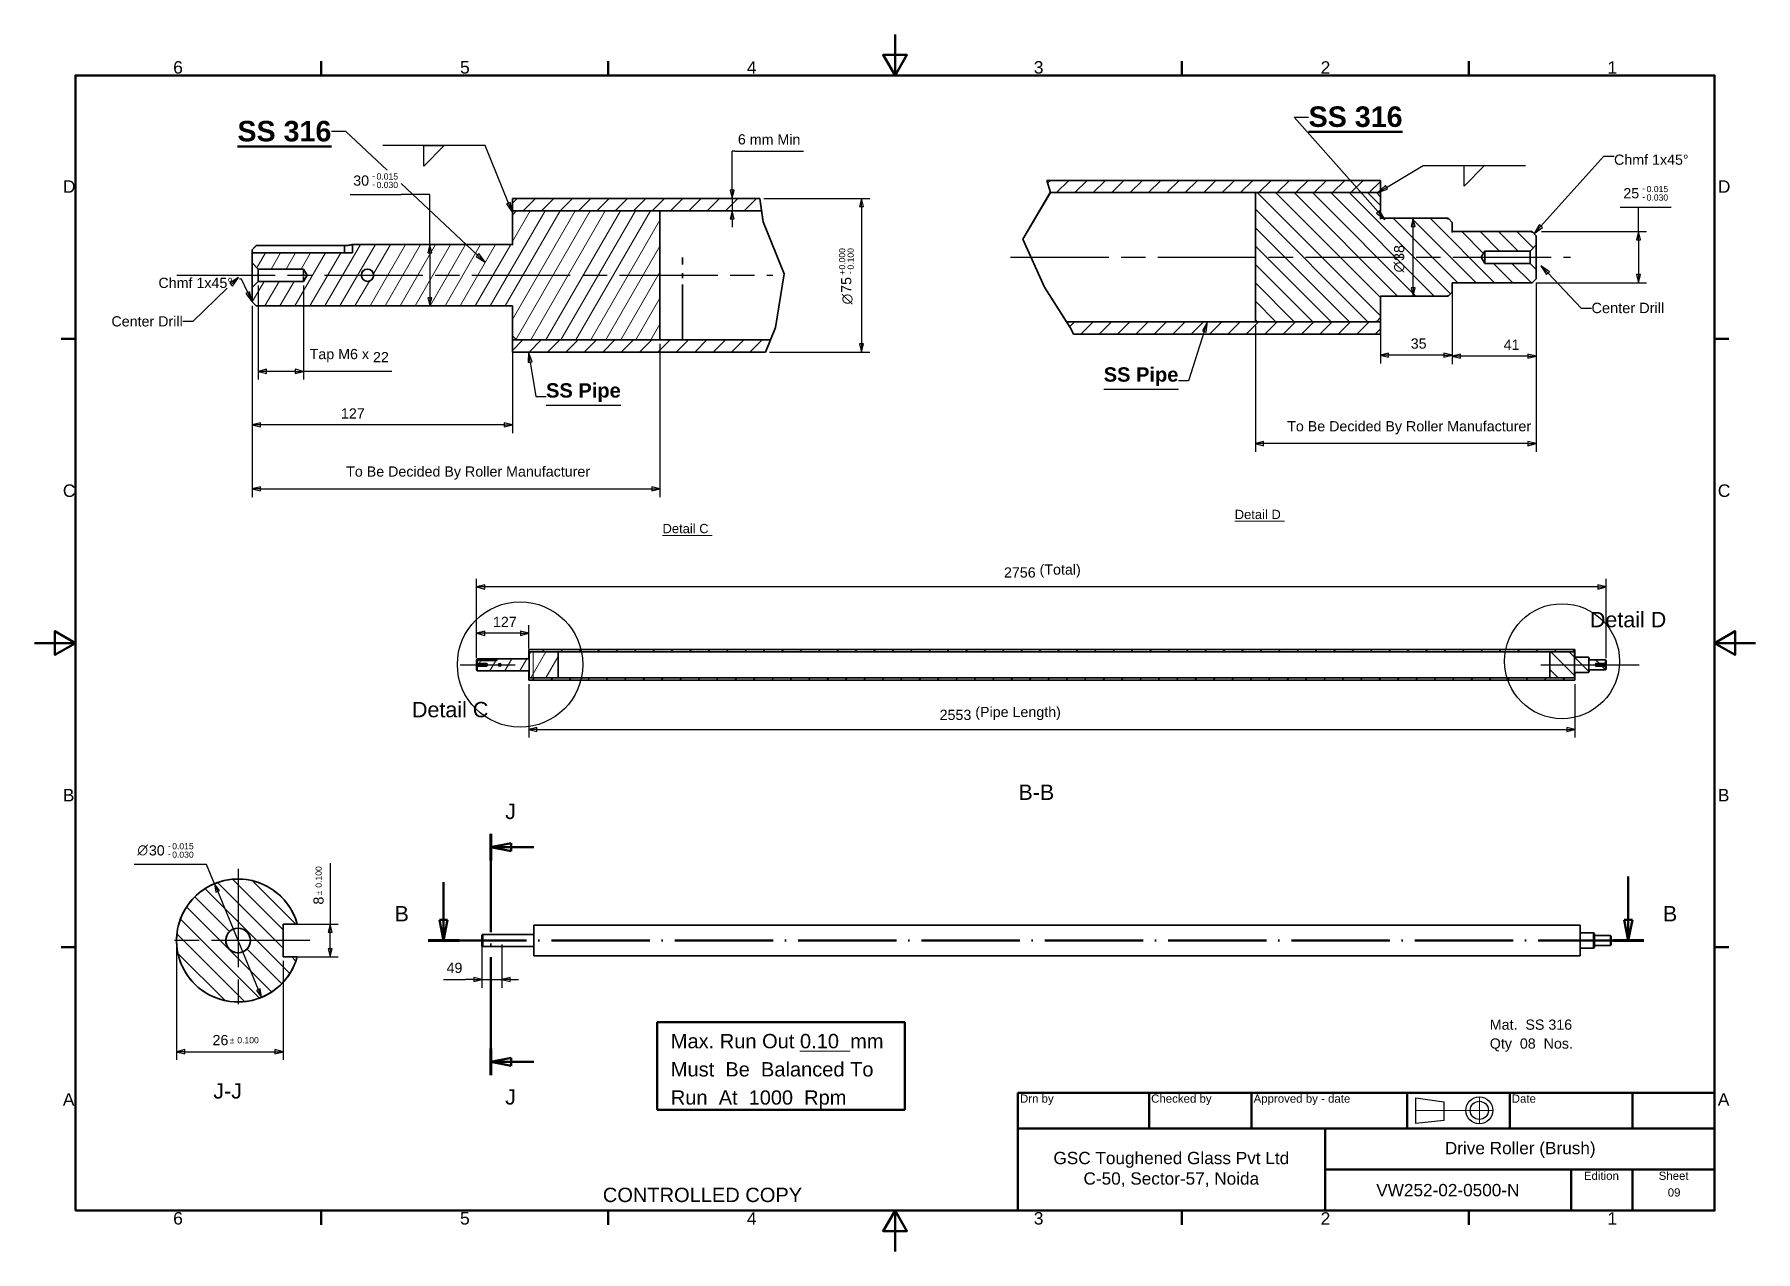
# Paper-space layout 'Drive Roller (Brush)' of a CAD drawing. Header units: millimetres. Extents: x 0 to 420, y 0 to 297.
import ezdxf

# ---------------------------------------------------------------- set-up
doc = ezdxf.new("R2010")
doc.units = ezdxf.units.MM
for name, pattern in [('ACAD_ISO02W100', [15, 12, -3]), ('ACAD_ISO04W100', [30, 24, -3, 0, -3]), ('ACAD_ISO08W100', [36, 24, -3, 6, -3]), ('ACAD_ISO09W100', [45, 24, -3, 6, -3, 6, -3])]:
    doc.linetypes.add(name, pattern=pattern)
for name, color, linetype, lineweight in [('2dTransBorder', 7, 'Continuous', 35), ('2dTransTitleBlock', 7, 'Continuous', 35), ('Break Lines', 7, 'Continuous', 50), ('Center Mark', 7, 'ACAD_ISO08W100', 25), ('Centerline', 7, 'ACAD_ISO08W100', 25), ('Detail Circle Lines', 7, 'ACAD_ISO09W100', 50), ('Dimensions', 5, 'Continuous', 25), ('Hatch', 7, 'Continuous', 25), ('Hidden Edges', 7, 'ACAD_ISO02W100', 35), ('Leader Lines', 5, 'Continuous', 25), ('Section View Lines', 7, 'ACAD_ISO09W100', 70), ('Sketch Lines', 7, 'Continuous', 25), ('Tangent Edges', 7, 'Continuous', 50), ('Text', 5, 'Continuous', 25), ('Visible Edges', 7, 'Continuous', 50)]:
    doc.layers.add(name, color=color, linetype=linetype, lineweight=lineweight)
doc.layers.add('Title', color=7, linetype='Continuous')
doc.styles.add('Current-ISO', font='ARIAL.TTF')
doc.styles.get("Standard").update_dxf_attribs({"font": 'ARIAL.TTF'})
doc.styles.add('Text Style13', font='AIGDT___.TTF')
doc.styles.add('Text Style14', font='ARIAL.TTF')
doc.styles.add('Text Style16', font='ARIAL.TTF')
doc.styles.add('Text Style17', font='AIGDT___.TTF')
doc.styles.add('Text Style19', font='ARIAL.TTF')
doc.styles.add('Text Style21', font='ARIALBD.TTF')
doc.styles.add('Text Style22', font='ARIAL.TTF')
doc.styles.add('Text Style23', font='ARIALBD.TTF')
doc.styles.add('Text Style6', font='ARIAL.TTF')
pattern_1 = [(45, (0, 0), (-2.245064, 2.245064), [])]
pattern_2 = [(135, (0, 0), (-2.245064, -2.245064), [])]
pattern_3 = [(60, (0, 0), (-2.74963, 1.5875), [])]

psp = doc.layouts.new('Drive Roller (Brush)')

# ---------------------------------------------------------------- texts
at = {"color": 18, "linetype": 'Continuous', "lineweight": 50, "true_color": 0x000000, "attachment_point": 7}
for s, insert, char_height, style in [('Detail D ', (292.91, 178.71), 2.261, 'Text Style19'), ('Detail C ', (153.27, 175.26), 2.261, 'Text Style19'), ('B-B ', (240.12, 110.21), 3.75, 'Text Style14'), ('J-J ', (43.65, 37.28), 3.75, 'Text Style14')]:
    psp.add_mtext(s, dxfattribs=dict(at, insert=insert, char_height=char_height, style=style))
at = {"insert": (398.56, 15.43), "char_height": 2, "attachment_point": 1}
psp.add_mtext('09', dxfattribs=at)
at = {"layer": 'Text', "color": 179, "linetype": 'Continuous', "lineweight": 5, "true_color": 0x262659, "char_height": 2.4892, "attachment_point": 1, "style": 'Current-ISO'}
for s, insert, width, line_spacing_factor in [('Mat.  SS 316 \\PQty  08  Nos.', (355.14, 56.62), 29.6193, 1.111143), ('\\W1.00;\\H3.5000;\\lMax. Run Out \\W1.00;\\H3.5052;\\L0.10\\W1.00;\\H3.5000;\\l  mm\\PMust  Be  Balanced To\\PRun  At \\W1.00;\\H3.4798;\\l \\W1.00;\\H3.4798;\\l1000\\W1.00;\\H3.5000;\\l  Rpm', (155.29, 53.11), 76.4713, 1.177771)]:
    psp.add_mtext(s, dxfattribs=dict(at, insert=insert, width=width, line_spacing_factor=line_spacing_factor))

# ---------------------------------------------------------------- blocks, each defined once
blk = doc.blocks.new('2dTransSection0')
at = {"color": 179}
for points in [[(98.84, 80.91), (99.84, 75.91), (100.84, 80.91), (98.84, 80.91)], [(387.94, 80.91), (388.94, 75.91), (389.94, 80.91), (387.94, 80.91)]]:
    blk.add_solid(points, dxfattribs=at)
at = {"layer": 'Section View Lines', "color": 179, "linetype": 'ACAD_ISO04W100', "lineweight": 50, "true_color": 0x262659}
for p, q in [((99.84, 90.14), (99.84, 80.91)), ((388.94, 91.5), (388.94, 80.91)), ((98.84, 80.91), (99.84, 75.91)), ((100.84, 80.91), (98.84, 80.91)), ((99.84, 80.91), (99.84, 75.91)), ((99.84, 75.91), (100.84, 80.91)), ((387.94, 80.91), (388.94, 75.91)), ((389.94, 80.91), (387.94, 80.91)), ((388.94, 80.91), (388.94, 75.91)), ((388.94, 75.91), (389.94, 80.91)), ((96.06, 75.91), (392.72, 75.91))]:
    blk.add_line(p, q, dxfattribs=at)
at = {"layer": 'Section View Lines', "color": 179, "linetype": 'ACAD_ISO04W100', "lineweight": 100, "true_color": 0x262659}
for p, q in [((96.06, 75.91), (103.62, 75.91)), ((385.16, 75.91), (392.72, 75.91))]:
    blk.add_line(p, q, dxfattribs=at)
at = {"layer": 'Section View Lines', "color": 179, "linetype": 'ACAD_ISO04W100', "lineweight": 50, "true_color": 0x262659}
for points in [[(98.84, 80.91), (99.84, 75.91), (100.84, 80.91), (98.84, 80.91)], [(387.94, 80.91), (388.94, 75.91), (389.94, 80.91), (387.94, 80.91)]]:
    blk.add_lwpolyline(points, dxfattribs=at)
at = {"layer": 'Section View Lines', "color": 18, "linetype": 'ACAD_ISO04W100', "lineweight": 50, "true_color": 0x000000, "insert": (87.89, 80.57), "char_height": 3.75, "attachment_point": 7, "style": 'Text Style14'}
blk.add_mtext('B', dxfattribs=at)
at = {"layer": 'Section View Lines', "color": 178, "linetype": 'ACAD_ISO04W100', "lineweight": 50, "true_color": 0x000001, "insert": (397.39, 80.57), "char_height": 3.75, "attachment_point": 7, "style": 'Text Style14'}
blk.add_mtext('B', dxfattribs=at)
blk = doc.blocks.new('2dTransSymbol1')
at = {"color": 179}
for points in [[(122.61, 127.92), (120.61, 127.42), (122.61, 126.92), (122.61, 127.92)], [(373.91, 126.92), (375.91, 127.42), (373.91, 127.92), (373.91, 126.92)]]:
    blk.add_solid(points, dxfattribs=at)
at = {"layer": 'Dimensions', "color": 179, "linetype": 'Continuous', "lineweight": 25, "true_color": 0x262659}
for p, q in [((120.61, 138.42), (120.61, 125.42)), ((375.91, 138.42), (375.91, 125.42)), ((122.61, 127.92), (120.61, 127.42)), ((122.61, 127.42), (120.61, 127.42)), ((120.61, 127.42), (122.61, 126.92)), ((122.61, 126.92), (122.61, 127.92)), ((122.61, 127.42), (373.91, 127.42)), ((375.91, 127.42), (373.91, 127.92)), ((373.91, 127.92), (373.91, 126.92)), ((373.91, 127.42), (375.91, 127.42)), ((373.91, 126.92), (375.91, 127.42))]:
    blk.add_line(p, q, dxfattribs=at)
for points in [[(122.61, 127.92), (120.61, 127.42), (122.61, 126.92), (122.61, 127.92)], [(373.91, 126.92), (375.91, 127.42), (373.91, 127.92), (373.91, 126.92)]]:
    blk.add_lwpolyline(points, dxfattribs=at)
at = {"layer": 'Dimensions', "linetype": 'Continuous', "lineweight": 25, "attachment_point": 7, "style": 'Text Style6'}
for s, insert, char_height in [('2553', (220.89, 129.68), 2.489), (' (Pipe Length)', (228.63, 129.68), 2.4892)]:
    blk.add_mtext(s, dxfattribs=dict(at, insert=insert, char_height=char_height))
blk = doc.blocks.new('2dDetail0')
at = {"layer": 'Detail Circle Lines', "color": 179, "linetype": 'Continuous', "lineweight": 25, "true_color": 0x262659}
blk.add_circle((118.51, 143.25), 15.3, dxfattribs=at)
at = {"layer": 'Detail Circle Lines', "color": 18, "linetype": 'Continuous', "lineweight": 25, "true_color": 0x010001, "insert": (92.13, 130.32), "char_height": 3.75, "attachment_point": 7, "style": 'Text Style14'}
blk.add_mtext('Detail C', dxfattribs=at)
blk = doc.blocks.new('2dDetail1')
at = {"layer": 'Detail Circle Lines', "color": 179, "linetype": 'Continuous', "lineweight": 25, "true_color": 0x262659}
blk.add_circle((372.78, 144.05), 14.03, dxfattribs=at)
at = {"layer": 'Detail Circle Lines', "linetype": 'Continuous', "lineweight": 25, "insert": (379.57, 152.29), "char_height": 3.75, "attachment_point": 7, "style": 'Text Style14'}
blk.add_mtext('Detail D', dxfattribs=at)
blk = doc.blocks.new('2dTransSection1')
at = {"color": 179}
for points in [[(116.37, 99.67), (111.37, 98.67), (116.37, 97.67), (116.37, 99.67)], [(116.37, 47.3), (111.37, 46.3), (116.37, 45.3), (116.37, 47.3)]]:
    blk.add_solid(points, dxfattribs=at)
at = {"layer": 'Section View Lines', "color": 179, "linetype": 'ACAD_ISO04W100', "lineweight": 50, "true_color": 0x262659}
for p, q in [((111.37, 101.91), (111.37, 43.07)), ((116.37, 99.67), (111.37, 98.67)), ((116.37, 98.67), (111.37, 98.67)), ((111.37, 98.67), (116.37, 97.67)), ((116.37, 97.67), (116.37, 99.67)), ((121.89, 98.67), (116.37, 98.67)), ((116.37, 47.3), (111.37, 46.3)), ((116.37, 46.3), (111.37, 46.3)), ((111.37, 46.3), (116.37, 45.3)), ((116.37, 45.3), (116.37, 47.3)), ((121.89, 46.3), (116.37, 46.3))]:
    blk.add_line(p, q, dxfattribs=at)
at = {"layer": 'Section View Lines', "color": 179, "linetype": 'ACAD_ISO04W100', "lineweight": 100, "true_color": 0x262659}
for p, q in [((111.37, 101.91), (111.37, 95.44)), ((111.37, 49.54), (111.37, 43.07))]:
    blk.add_line(p, q, dxfattribs=at)
at = {"layer": 'Section View Lines', "color": 179, "linetype": 'ACAD_ISO04W100', "lineweight": 50, "true_color": 0x262659}
for points in [[(116.37, 99.67), (111.37, 98.67), (116.37, 97.67), (116.37, 99.67)], [(116.37, 47.3), (111.37, 46.3), (116.37, 45.3), (116.37, 47.3)]]:
    blk.add_lwpolyline(points, dxfattribs=at)
at = {"layer": 'Section View Lines', "linetype": 'ACAD_ISO04W100', "lineweight": 50, "char_height": 3.75, "attachment_point": 7, "style": 'Text Style14'}
for insert in [(114.87, 105.48), (114.87, 35.82)]:
    blk.add_mtext('J', dxfattribs=dict(at, insert=insert))
blk = doc.blocks.new('2dTransSymbol2')
at = {"color": 179}
for points in [[(55.13, 202.24), (53.13, 201.74), (55.13, 201.24), (55.13, 202.24)], [(114.63, 201.24), (116.63, 201.74), (114.63, 202.24), (114.63, 201.24)]]:
    blk.add_solid(points, dxfattribs=at)
at = {"layer": 'Dimensions', "color": 179, "linetype": 'Continuous', "lineweight": 25, "true_color": 0x262659}
for p, q in [((53.13, 230.74), (53.13, 199.74)), ((116.63, 229.74), (116.63, 199.74)), ((55.13, 202.24), (53.13, 201.74)), ((55.13, 201.74), (53.13, 201.74)), ((53.13, 201.74), (55.13, 201.24)), ((55.13, 201.24), (55.13, 202.24)), ((114.63, 201.74), (55.13, 201.74)), ((116.63, 201.74), (114.63, 202.24)), ((114.63, 202.24), (114.63, 201.24)), ((114.63, 201.74), (116.63, 201.74)), ((114.63, 201.24), (116.63, 201.74))]:
    blk.add_line(p, q, dxfattribs=at)
for points in [[(55.13, 202.24), (53.13, 201.74), (55.13, 201.24), (55.13, 202.24)], [(114.63, 201.24), (116.63, 201.74), (114.63, 202.24), (114.63, 201.24)]]:
    blk.add_lwpolyline(points, dxfattribs=at)
at = {"layer": 'Dimensions', "color": 178, "linetype": 'Continuous', "lineweight": 25, "true_color": 0x000006, "insert": (74.8, 203.26), "char_height": 2.489, "attachment_point": 7, "style": 'Text Style6'}
blk.add_mtext('127', dxfattribs=at)
blk = doc.blocks.new('2dTransSymbol3')
at = {"color": 179}
for points in [[(202.34, 254.99), (201.84, 256.99), (201.34, 254.99), (202.34, 254.99)], [(201.34, 221.49), (201.84, 219.49), (202.34, 221.49), (201.34, 221.49)]]:
    blk.add_solid(points, dxfattribs=at)
at = {"layer": 'Dimensions', "color": 179, "linetype": 'Continuous', "lineweight": 25, "true_color": 0x262659}
for p, q in [((178.03, 256.99), (203.84, 256.99)), ((201.84, 256.99), (201.34, 254.99)), ((201.84, 254.99), (201.84, 256.99)), ((202.34, 254.99), (201.84, 256.99)), ((201.34, 254.99), (202.34, 254.99)), ((201.84, 254.99), (201.84, 221.49)), ((179.4, 219.49), (203.84, 219.49)), ((201.34, 221.49), (201.84, 219.49)), ((202.34, 221.49), (201.34, 221.49)), ((201.84, 221.49), (201.84, 219.49)), ((201.84, 219.49), (202.34, 221.49))]:
    blk.add_line(p, q, dxfattribs=at)
for points in [[(202.34, 254.99), (201.84, 256.99), (201.34, 254.99), (202.34, 254.99)], [(201.34, 221.49), (201.84, 219.49), (202.34, 221.49), (201.34, 221.49)]]:
    blk.add_lwpolyline(points, dxfattribs=at)
at = {"layer": 'Dimensions', "color": 18, "linetype": 'Continuous', "lineweight": 50, "true_color": 0x000000, "insert": (197.87, 239.62), "char_height": 1.5, "attachment_point": 7, "rotation": 90, "style": 'Text Style16'}
blk.add_mtext('0.000', dxfattribs=at)
at = {"layer": 'Dimensions', "linetype": 'Continuous', "lineweight": 50, "char_height": 1.5, "attachment_point": 7, "rotation": 90, "style": 'Text Style16'}
for s, insert in [('0.100', (199.94, 239.62)), ('+', (197.87, 238.28)), ('-', (199.75, 238.54))]:
    blk.add_mtext(s, dxfattribs=dict(at, insert=insert))
at = {"layer": 'Dimensions', "linetype": 'Continuous', "lineweight": 25, "insert": (199.38, 233.93), "char_height": 2.489, "attachment_point": 7, "rotation": 90, "style": 'Text Style6'}
blk.add_mtext('75', dxfattribs=at)
at = {"layer": 'Dimensions', "color": 18, "linetype": 'Continuous', "lineweight": 25, "true_color": 0x000000, "insert": (199.68, 231.12), "char_height": 2.5, "attachment_point": 7, "rotation": 90, "style": 'Text Style13'}
blk.add_mtext('n', dxfattribs=at)
blk = doc.blocks.new('2dTransSymbol4')
at = {"color": 179}
for points in [[(347.96, 219), (345.96, 218.5), (347.96, 218), (347.96, 219)], [(364.46, 218), (366.46, 218.5), (364.46, 219), (364.46, 218)]]:
    blk.add_solid(points, dxfattribs=at)
at = {"layer": 'Dimensions', "color": 179, "linetype": 'Continuous', "lineweight": 25, "true_color": 0x262659}
for p, q in [((366.46, 236.39), (366.46, 216.5)), ((345.96, 233.14), (345.96, 216.5)), ((347.96, 219), (345.96, 218.5)), ((347.96, 218.5), (345.96, 218.5)), ((345.96, 218.5), (347.96, 218)), ((347.96, 218), (347.96, 219)), ((364.46, 218.5), (347.96, 218.5)), ((366.46, 218.5), (364.46, 219)), ((364.46, 219), (364.46, 218)), ((364.46, 218.5), (366.46, 218.5)), ((364.46, 218), (366.46, 218.5))]:
    blk.add_line(p, q, dxfattribs=at)
for points in [[(347.96, 219), (345.96, 218.5), (347.96, 218), (347.96, 219)], [(364.46, 218), (366.46, 218.5), (364.46, 219), (364.46, 218)]]:
    blk.add_lwpolyline(points, dxfattribs=at)
at = {"layer": 'Dimensions', "linetype": 'Continuous', "lineweight": 25, "insert": (358.53, 220.02), "char_height": 2.489, "attachment_point": 7, "style": 'Text Style6'}
blk.add_mtext('41', dxfattribs=at)
blk = doc.blocks.new('2dTransSymbol5')
at = {"color": 179}
for points in [[(330.46, 219.22), (328.46, 218.72), (330.46, 218.22), (330.46, 219.22)], [(343.96, 218.22), (345.96, 218.72), (343.96, 219.22), (343.96, 218.22)]]:
    blk.add_solid(points, dxfattribs=at)
at = {"layer": 'Dimensions', "color": 179, "linetype": 'Continuous', "lineweight": 25, "true_color": 0x262659}
for p, q in [((345.96, 235.39), (345.96, 216.72)), ((328.46, 232.14), (328.46, 216.72)), ((330.46, 219.22), (328.46, 218.72)), ((330.46, 218.72), (328.46, 218.72)), ((328.46, 218.72), (330.46, 218.22)), ((330.46, 218.22), (330.46, 219.22)), ((343.96, 218.72), (330.46, 218.72)), ((345.96, 218.72), (343.96, 219.22)), ((343.96, 219.22), (343.96, 218.22)), ((343.96, 218.72), (345.96, 218.72)), ((343.96, 218.22), (345.96, 218.72))]:
    blk.add_line(p, q, dxfattribs=at)
for points in [[(330.46, 219.22), (328.46, 218.72), (330.46, 218.22), (330.46, 219.22)], [(343.96, 218.22), (345.96, 218.72), (343.96, 219.22), (343.96, 218.22)]]:
    blk.add_lwpolyline(points, dxfattribs=at)
at = {"layer": 'Dimensions', "color": 18, "linetype": 'Continuous', "lineweight": 25, "true_color": 0x000000, "insert": (335.85, 220.29), "char_height": 2.489, "attachment_point": 7, "style": 'Text Style6'}
blk.add_mtext('35', dxfattribs=at)
blk = doc.blocks.new('2dTransSymbol6')
at = {"color": 179}
for points in [[(336.95, 250.14), (336.45, 252.14), (335.95, 250.14), (336.95, 250.14)], [(335.95, 235.14), (336.45, 233.14), (336.95, 235.14), (335.95, 235.14)]]:
    blk.add_solid(points, dxfattribs=at)
at = {"layer": 'Dimensions', "color": 179, "linetype": 'Continuous', "lineweight": 25, "true_color": 0x262659}
for p, q in [((336.45, 252.14), (335.95, 250.14)), ((336.45, 250.14), (336.45, 252.14)), ((336.95, 250.14), (336.45, 252.14)), ((335.95, 250.14), (336.95, 250.14)), ((336.45, 235.14), (336.45, 250.14)), ((335.95, 235.14), (336.45, 233.14)), ((336.95, 235.14), (335.95, 235.14)), ((336.45, 235.14), (336.45, 233.14)), ((336.45, 233.14), (336.95, 235.14))]:
    blk.add_line(p, q, dxfattribs=at)
for points in [[(336.95, 250.14), (336.45, 252.14), (335.95, 250.14), (336.95, 250.14)], [(335.95, 235.14), (336.45, 233.14), (336.95, 235.14), (335.95, 235.14)]]:
    blk.add_lwpolyline(points, dxfattribs=at)
at = {"layer": 'Dimensions', "linetype": 'Continuous', "lineweight": 25, "insert": (334.3, 241.73), "char_height": 2.489, "attachment_point": 7, "rotation": 90, "style": 'Text Style6'}
blk.add_mtext('38', dxfattribs=at)
at = {"layer": 'Dimensions', "color": 18, "linetype": 'Continuous', "lineweight": 25, "true_color": 0x020000, "insert": (334.3, 238.93), "char_height": 2.5, "attachment_point": 7, "rotation": 90, "style": 'Text Style13'}
blk.add_mtext('n', dxfattribs=at)
blk = doc.blocks.new('2dTransSymbol7')
at = {"color": 179}
for points in [[(391.92, 246.89), (391.42, 248.89), (390.92, 246.89), (391.92, 246.89)], [(390.92, 238.39), (391.42, 236.39), (391.92, 238.39), (390.92, 238.39)]]:
    blk.add_solid(points, dxfattribs=at)
at = {"layer": 'Dimensions', "color": 179, "linetype": 'Continuous', "lineweight": 25, "true_color": 0x262659}
for p, q in [((386.97, 254.88), (391.42, 254.88)), ((386.97, 254.88), (399.42, 254.88)), ((391.42, 248.89), (391.42, 254.88)), ((367.76, 248.89), (393.42, 248.89)), ((391.42, 248.89), (390.92, 246.89)), ((391.42, 246.89), (391.42, 248.89)), ((391.92, 246.89), (391.42, 248.89)), ((390.92, 246.89), (391.92, 246.89)), ((391.42, 246.89), (391.42, 238.39)), ((366.46, 236.39), (393.42, 236.39)), ((390.92, 238.39), (391.42, 236.39)), ((391.92, 238.39), (390.92, 238.39)), ((391.42, 238.39), (391.42, 236.39)), ((391.42, 236.39), (391.92, 238.39))]:
    blk.add_line(p, q, dxfattribs=at)
for points in [[(391.92, 246.89), (391.42, 248.89), (390.92, 246.89), (391.92, 246.89)], [(390.92, 238.39), (391.42, 236.39), (391.92, 238.39), (390.92, 238.39)]]:
    blk.add_lwpolyline(points, dxfattribs=at)
at = {"layer": 'Dimensions', "color": 18, "linetype": 'Continuous', "lineweight": 25, "true_color": 0x000000, "insert": (387.73, 256.97), "char_height": 2.489, "attachment_point": 7, "style": 'Text Style6'}
blk.add_mtext('25', dxfattribs=at)
at = {"layer": 'Dimensions', "color": 18, "linetype": 'Continuous', "lineweight": 50, "true_color": 0x000000, "char_height": 1.5, "attachment_point": 7, "style": 'Text Style16'}
for s, insert in [('-', (392.34, 258.69)), ('-', (392.34, 256.63)), ('0.015', (393.42, 258.5)), ('0.030', (393.42, 256.43))]:
    blk.add_mtext(s, dxfattribs=dict(at, insert=insert))
blk = doc.blocks.new('2dTransSymbol8')
at = {"color": 179}
for points in [[(96.98, 243.74), (96.48, 245.74), (95.98, 243.74), (96.98, 243.74)], [(95.98, 232.74), (96.48, 230.74), (96.98, 232.74), (95.98, 232.74)]]:
    blk.add_solid(points, dxfattribs=at)
at = {"layer": 'Dimensions', "color": 179, "linetype": 'Continuous', "lineweight": 25, "true_color": 0x262659}
for p, q in [((77.04, 257.95), (89.5, 257.95)), ((96.48, 257.95), (89.5, 257.95)), ((96.48, 245.74), (96.48, 257.95)), ((96.48, 245.74), (95.98, 243.74)), ((95.98, 243.74), (96.98, 243.74)), ((96.48, 243.74), (96.48, 245.74)), ((96.98, 243.74), (96.48, 245.74)), ((96.48, 243.74), (96.48, 232.74)), ((95.98, 232.74), (96.48, 230.74)), ((96.98, 232.74), (95.98, 232.74)), ((96.48, 232.74), (96.48, 230.74)), ((96.48, 230.74), (96.98, 232.74))]:
    blk.add_line(p, q, dxfattribs=at)
for points in [[(96.98, 243.74), (96.48, 245.74), (95.98, 243.74), (96.98, 243.74)], [(95.98, 232.74), (96.48, 230.74), (96.98, 232.74), (95.98, 232.74)]]:
    blk.add_lwpolyline(points, dxfattribs=at)
at = {"layer": 'Dimensions', "linetype": 'Continuous', "lineweight": 25, "insert": (77.8, 260.05), "char_height": 2.489, "attachment_point": 7, "style": 'Text Style6'}
blk.add_mtext('30', dxfattribs=at)
at = {"layer": 'Dimensions', "linetype": 'Continuous', "lineweight": 50, "insert": (82.42, 261.77), "char_height": 1.5, "attachment_point": 7, "style": 'Text Style16'}
blk.add_mtext('-', dxfattribs=at)
at = {"layer": 'Dimensions', "color": 18, "linetype": 'Continuous', "lineweight": 50, "true_color": 0x000000, "char_height": 1.5, "attachment_point": 7, "style": 'Text Style16'}
for s, insert in [('0.015', (83.49, 261.57)), ('0.030', (83.49, 259.5)), ('-', (82.42, 259.7))]:
    blk.add_mtext(s, dxfattribs=dict(at, insert=insert))
blk = doc.blocks.new('2dCenterMark1')
at = {"layer": 'Center Mark', "lineweight": 25}
for p, q in [((49.69, 93.41), (49.69, 58.41)), ((67.19, 75.91), (32.19, 75.91))]:
    blk.add_line(p, q, dxfattribs=at)
blk = doc.blocks.new('2dTransSymbol9')
at = {"color": 179}
for points in [[(72.66, 77.91), (72.16, 79.91), (71.66, 77.91), (72.66, 77.91)], [(71.66, 73.91), (72.16, 71.91), (72.66, 73.91), (71.66, 73.91)]]:
    blk.add_solid(points, dxfattribs=at)
at = {"layer": 'Dimensions', "color": 179, "linetype": 'Continuous', "lineweight": 25, "true_color": 0x262659}
for p, q in [((72.16, 94.8), (72.16, 79.91)), ((61.69, 79.91), (74.16, 79.91)), ((72.16, 79.91), (71.66, 77.91)), ((72.16, 77.91), (72.16, 79.91)), ((72.66, 77.91), (72.16, 79.91)), ((71.66, 77.91), (72.66, 77.91)), ((72.16, 73.91), (72.16, 77.91)), ((61.69, 71.91), (74.16, 71.91)), ((71.66, 73.91), (72.16, 71.91)), ((72.66, 73.91), (71.66, 73.91)), ((72.16, 73.91), (72.16, 71.91)), ((72.16, 71.91), (72.66, 73.91))]:
    blk.add_line(p, q, dxfattribs=at)
for points in [[(72.66, 77.91), (72.16, 79.91), (71.66, 77.91), (72.66, 77.91)], [(71.66, 73.91), (72.16, 71.91), (72.66, 73.91), (71.66, 73.91)]]:
    blk.add_lwpolyline(points, dxfattribs=at)
at = {"layer": 'Dimensions', "linetype": 'Continuous', "lineweight": 50, "char_height": 1.5, "attachment_point": 7, "rotation": 90}
for s, insert, style in [('0.100', (70.12, 88.79), 'Text Style16'), ('`', (70.12, 86.98), 'Text Style17')]:
    blk.add_mtext(s, dxfattribs=dict(at, insert=insert, style=style))
at = {"layer": 'Dimensions', "color": 18, "linetype": 'Continuous', "lineweight": 25, "true_color": 0x000000, "insert": (70.6, 84.67), "char_height": 2.49, "attachment_point": 7, "rotation": 90, "style": 'Text Style6'}
blk.add_mtext('8', dxfattribs=at)
blk = doc.blocks.new('2dTransSymbol10')
at = {"color": 179}
for points in [[(36.69, 49.27), (34.69, 48.77), (36.69, 48.27), (36.69, 49.27)], [(58.69, 48.27), (60.69, 48.77), (58.69, 49.27), (58.69, 48.27)]]:
    blk.add_solid(points, dxfattribs=at)
at = {"layer": 'Dimensions', "color": 179, "linetype": 'Continuous', "lineweight": 25, "true_color": 0x262659}
for p, q in [((34.69, 74.91), (34.69, 46.77)), ((60.69, 70.91), (60.69, 46.77)), ((36.69, 49.27), (34.69, 48.77)), ((36.69, 48.77), (34.69, 48.77)), ((34.69, 48.77), (36.69, 48.27)), ((36.69, 48.27), (36.69, 49.27)), ((36.69, 48.77), (58.69, 48.77)), ((60.69, 48.77), (58.69, 49.27)), ((58.69, 49.27), (58.69, 48.27)), ((58.69, 48.77), (60.69, 48.77)), ((58.69, 48.27), (60.69, 48.77))]:
    blk.add_line(p, q, dxfattribs=at)
for points in [[(36.69, 49.27), (34.69, 48.77), (36.69, 48.27), (36.69, 49.27)], [(58.69, 48.27), (60.69, 48.77), (58.69, 49.27), (58.69, 48.27)]]:
    blk.add_lwpolyline(points, dxfattribs=at)
at = {"layer": 'Dimensions', "color": 18, "linetype": 'Continuous', "lineweight": 25, "true_color": 0x000000, "insert": (43.46, 50.33), "char_height": 2.489, "attachment_point": 7, "style": 'Text Style6'}
blk.add_mtext('26', dxfattribs=at)
at = {"layer": 'Dimensions', "color": 18, "linetype": 'Continuous', "lineweight": 50, "true_color": 0x000000, "char_height": 1.5, "attachment_point": 7}
for s, insert, style in [('`', (47.7, 50.81), 'Text Style17'), ('0.100', (49.51, 50.81), 'Text Style16')]:
    blk.add_mtext(s, dxfattribs=dict(at, insert=insert, style=style))
blk = doc.blocks.new('2dTransSymbol11')
at = {"color": 179}
for points in [[(45.19, 88.11), (43.96, 89.77), (44.26, 87.73), (45.19, 88.11)], [(54.19, 63.7), (55.42, 62.04), (55.11, 64.08), (54.19, 63.7)]]:
    blk.add_solid(points, dxfattribs=at)
at = {"layer": 'Dimensions', "color": 179, "linetype": 'Continuous', "lineweight": 25, "true_color": 0x262659}
for p, q in [((42.02, 94.47), (24.37, 94.47)), ((43.96, 89.77), (42.02, 94.47)), ((44.73, 87.92), (43.96, 89.77)), ((45.19, 88.11), (43.96, 89.77)), ((43.96, 89.77), (44.26, 87.73)), ((44.26, 87.73), (45.19, 88.11)), ((54.65, 63.89), (44.73, 87.92)), ((55.11, 64.08), (54.19, 63.7)), ((54.19, 63.7), (55.42, 62.04)), ((54.65, 63.89), (55.42, 62.04)), ((55.42, 62.04), (55.11, 64.08))]:
    blk.add_line(p, q, dxfattribs=at)
for points in [[(45.19, 88.11), (43.96, 89.77), (44.26, 87.73), (45.19, 88.11)], [(54.19, 63.7), (55.42, 62.04), (55.11, 64.08), (54.19, 63.7)]]:
    blk.add_lwpolyline(points, dxfattribs=at)
at = {"layer": 'Dimensions', "linetype": 'Continuous', "lineweight": 25, "attachment_point": 7}
for s, insert, char_height, style in [('n', (25.13, 96.62), 2.5, 'Text Style13'), ('30', (27.93, 96.62), 2.489, 'Text Style6')]:
    blk.add_mtext(s, dxfattribs=dict(at, insert=insert, char_height=char_height, style=style))
at = {"layer": 'Dimensions', "linetype": 'Continuous', "lineweight": 50, "char_height": 1.5, "attachment_point": 7, "style": 'Text Style16'}
for s, insert in [('-', (32.55, 98.34)), ('-', (32.55, 96.28)), ('0.015', (33.62, 98.15)), ('0.030', (33.62, 96.08))]:
    blk.add_mtext(s, dxfattribs=dict(at, insert=insert))
blk = doc.blocks.new('2dTransSymbol12')
at = {"color": 179}
for points in [[(109.91, 162.67), (107.91, 162.17), (109.91, 161.67), (109.91, 162.67)], [(381.51, 161.67), (383.51, 162.17), (381.51, 162.67), (381.51, 161.67)]]:
    blk.add_solid(points, dxfattribs=at)
at = {"layer": 'Dimensions', "color": 179, "linetype": 'Continuous', "lineweight": 25, "true_color": 0x262659}
for p, q in [((107.91, 144.77), (107.91, 164.17)), ((383.51, 144.77), (383.51, 164.17)), ((109.91, 162.67), (107.91, 162.17)), ((109.91, 162.17), (107.91, 162.17)), ((107.91, 162.17), (109.91, 161.67)), ((109.91, 161.67), (109.91, 162.67)), ((381.51, 162.17), (109.91, 162.17)), ((383.51, 162.17), (381.51, 162.67)), ((381.51, 162.67), (381.51, 161.67)), ((381.51, 162.17), (383.51, 162.17)), ((381.51, 161.67), (383.51, 162.17))]:
    blk.add_line(p, q, dxfattribs=at)
for points in [[(109.91, 162.67), (107.91, 162.17), (109.91, 161.67), (109.91, 162.67)], [(381.51, 161.67), (383.51, 162.17), (381.51, 162.67), (381.51, 161.67)]]:
    blk.add_lwpolyline(points, dxfattribs=at)
at = {"layer": 'Dimensions', "color": 178, "linetype": 'Continuous', "lineweight": 25, "true_color": 0x000001, "insert": (236.59, 164.43), "char_height": 2.489, "attachment_point": 7, "style": 'Text Style6'}
blk.add_mtext('2756', dxfattribs=at)
at = {"layer": 'Dimensions', "linetype": 'Continuous', "lineweight": 25, "insert": (244.32, 164.43), "char_height": 2.489, "attachment_point": 7, "style": 'Text Style6'}
blk.add_mtext(' (Total)', dxfattribs=at)
blk = doc.blocks.new('2dTransSymbol13')
at = {"color": 179}
for points in [[(107.19, 65.87), (109.19, 66.37), (107.19, 66.87), (107.19, 65.87)], [(116.09, 66.87), (114.09, 66.37), (116.09, 65.87), (116.09, 66.87)]]:
    blk.add_solid(points, dxfattribs=at)
at = {"layer": 'Dimensions', "color": 179, "linetype": 'Continuous', "lineweight": 25, "true_color": 0x262659}
for p, q in [((109.19, 74.51), (109.19, 64.37)), ((114.09, 74.91), (114.09, 64.37)), ((99.8, 66.37), (105.19, 66.37)), ((107.19, 66.37), (105.19, 66.37)), ((109.19, 66.37), (107.19, 66.87)), ((107.19, 66.87), (107.19, 65.87)), ((107.19, 66.37), (109.19, 66.37)), ((107.19, 65.87), (109.19, 66.37)), ((109.19, 66.37), (114.09, 66.37)), ((116.09, 66.87), (114.09, 66.37)), ((116.09, 66.37), (114.09, 66.37)), ((114.09, 66.37), (116.09, 65.87)), ((116.09, 65.87), (116.09, 66.87)), ((116.09, 66.37), (118.09, 66.37))]:
    blk.add_line(p, q, dxfattribs=at)
for points in [[(107.19, 65.87), (109.19, 66.37), (107.19, 66.87), (107.19, 65.87)], [(116.09, 66.87), (114.09, 66.37), (116.09, 65.87), (116.09, 66.87)]]:
    blk.add_lwpolyline(points, dxfattribs=at)
at = {"layer": 'Dimensions', "color": 178, "linetype": 'Continuous', "lineweight": 25, "true_color": 0x000001, "insert": (100.57, 67.94), "char_height": 2.489, "attachment_point": 7, "style": 'Text Style6'}
blk.add_mtext('49', dxfattribs=at)
blk = doc.blocks.new('2dCenterLine1')
at = {"layer": 'Centerline', "lineweight": 25}
blk.add_line((238.15, 242.64), (374.85, 242.64), dxfattribs=at)
blk = doc.blocks.new('2dCenterLine2')
at = {"layer": 'Centerline', "lineweight": 25}
blk.add_line((34.75, 238.24), (180.22, 238.24), dxfattribs=at)
blk = doc.blocks.new('2dCenterLine3')
at = {"layer": 'Centerline', "lineweight": 25}
blk.add_line((103.87, 143.17), (117.29, 143.17), dxfattribs=at)
blk = doc.blocks.new('2dCenterLine4')
at = {"layer": 'Centerline', "lineweight": 25}
blk.add_line((367.56, 143.17), (392.95, 143.17), dxfattribs=at)
blk = doc.blocks.new('2dTransSymbol14')
at = {"color": 179}
for points in [[(169.79, 258.99), (170.29, 256.99), (170.79, 258.99), (169.79, 258.99)], [(170.79, 251.99), (170.29, 253.99), (169.79, 251.99), (170.79, 251.99)]]:
    blk.add_solid(points, dxfattribs=at)
at = {"layer": 'Dimensions', "color": 179, "linetype": 'Continuous', "lineweight": 25, "true_color": 0x262659}
for p, q in [((170.29, 260.99), (170.29, 268.55)), ((170.9, 268.55), (170.29, 268.55)), ((170.9, 268.55), (187.68, 268.55)), ((170.29, 258.99), (170.29, 260.99)), ((169.79, 258.99), (170.29, 256.99)), ((170.79, 258.99), (169.79, 258.99)), ((170.29, 258.99), (170.29, 256.99)), ((170.29, 256.99), (170.79, 258.99)), ((170.29, 256.99), (170.29, 253.99)), ((170.29, 253.99), (169.79, 251.99)), ((170.29, 251.99), (170.29, 253.99)), ((170.79, 251.99), (170.29, 253.99)), ((169.79, 251.99), (170.79, 251.99)), ((170.29, 251.99), (170.29, 249.99))]:
    blk.add_line(p, q, dxfattribs=at)
for points in [[(169.79, 258.99), (170.29, 256.99), (170.79, 258.99), (169.79, 258.99)], [(170.79, 251.99), (170.29, 253.99), (169.79, 251.99), (170.79, 251.99)]]:
    blk.add_lwpolyline(points, dxfattribs=at)
at = {"layer": 'Dimensions', "color": 18, "linetype": 'Continuous', "lineweight": 25, "true_color": 0x000000, "attachment_point": 7, "style": 'Text Style6'}
for s, insert, char_height in [('6', (171.66, 270.12), 2.49), (' mm Min', (173.59, 270.12), 2.489)]:
    blk.add_mtext(s, dxfattribs=dict(at, insert=insert, char_height=char_height))
blk = doc.blocks.new('2dTransSymbol15')
at = {"color": 179}
for points in [[(56.63, 215.29), (54.63, 214.79), (56.63, 214.29), (56.63, 215.29)], [(63.63, 214.29), (65.63, 214.79), (63.63, 215.29), (63.63, 214.29)]]:
    blk.add_solid(points, dxfattribs=at)
at = {"layer": 'Dimensions', "color": 179, "linetype": 'Continuous', "lineweight": 25, "true_color": 0x262659}
for p, q in [((54.63, 235.74), (54.63, 212.79)), ((65.63, 235.74), (65.63, 212.79)), ((56.63, 215.29), (54.63, 214.79)), ((56.63, 214.79), (54.63, 214.79)), ((54.63, 214.79), (56.63, 214.29)), ((56.63, 214.29), (56.63, 215.29)), ((63.63, 214.79), (56.63, 214.79)), ((65.63, 214.79), (63.63, 215.29)), ((63.63, 215.29), (63.63, 214.29)), ((63.63, 214.79), (65.63, 214.79)), ((63.63, 214.29), (65.63, 214.79)), ((87.25, 214.79), (65.63, 214.79))]:
    blk.add_line(p, q, dxfattribs=at)
for points in [[(56.63, 215.29), (54.63, 214.79), (56.63, 214.29), (56.63, 215.29)], [(63.63, 214.29), (65.63, 214.79), (63.63, 215.29), (63.63, 214.29)]]:
    blk.add_lwpolyline(points, dxfattribs=at)
at = {"layer": 'Dimensions', "color": 18, "linetype": 'Continuous', "lineweight": 25, "true_color": 0x000000, "insert": (67.16, 217.01), "char_height": 2.489, "attachment_point": 7, "style": 'Text Style6'}
blk.add_mtext('Tap M6 x ', dxfattribs=at)
at = {"layer": 'Dimensions', "linetype": 'Continuous', "lineweight": 25, "insert": (82.62, 217.01), "char_height": 2.489, "attachment_point": 7, "style": 'Text Style6'}
blk.add_mtext('22', dxfattribs=at)
blk = doc.blocks.new('2dTransSymbol16')
at = {"color": 179}
for points in [[(55.13, 186.6), (53.13, 186.1), (55.13, 185.6), (55.13, 186.6)], [(150.63, 185.6), (152.63, 186.1), (150.63, 186.6), (150.63, 185.6)]]:
    blk.add_solid(points, dxfattribs=at)
at = {"layer": 'Dimensions', "color": 179, "linetype": 'Continuous', "lineweight": 25, "true_color": 0x262659}
for p, q in [((53.13, 230.74), (53.13, 184.1)), ((152.63, 221.49), (152.63, 184.1)), ((55.13, 186.6), (53.13, 186.1)), ((55.13, 186.1), (53.13, 186.1)), ((53.13, 186.1), (55.13, 185.6)), ((55.13, 185.6), (55.13, 186.6)), ((55.13, 186.1), (150.63, 186.1)), ((152.63, 186.1), (150.63, 186.6)), ((150.63, 186.6), (150.63, 185.6)), ((150.63, 186.1), (152.63, 186.1)), ((150.63, 185.6), (152.63, 186.1))]:
    blk.add_line(p, q, dxfattribs=at)
for points in [[(55.13, 186.6), (53.13, 186.1), (55.13, 185.6), (55.13, 186.6)], [(150.63, 185.6), (152.63, 186.1), (150.63, 186.6), (150.63, 185.6)]]:
    blk.add_lwpolyline(points, dxfattribs=at)
at = {"layer": 'Dimensions', "color": 18, "linetype": 'Continuous', "lineweight": 25, "true_color": 0x000000, "insert": (76.07, 188.35), "char_height": 2.4892, "attachment_point": 7, "style": 'Text Style6'}
blk.add_mtext('To Be Decided By Roller Manufacturer', dxfattribs=at)
blk = doc.blocks.new('2dTransSymbol17')
at = {"color": 179}
for points in [[(299.96, 197.64), (297.96, 197.14), (299.96, 196.64), (299.96, 197.64)], [(364.46, 196.64), (366.46, 197.14), (364.46, 197.64), (364.46, 196.64)]]:
    blk.add_solid(points, dxfattribs=at)
at = {"layer": 'Dimensions', "color": 179, "linetype": 'Continuous', "lineweight": 25, "true_color": 0x262659}
for p, q in [((366.46, 236.39), (366.46, 195.14)), ((297.96, 225.89), (297.96, 195.14)), ((299.96, 197.64), (297.96, 197.14)), ((299.96, 196.64), (299.96, 197.64)), ((366.46, 197.14), (364.46, 197.64)), ((364.46, 197.64), (364.46, 196.64)), ((299.96, 197.14), (297.96, 197.14)), ((297.96, 197.14), (299.96, 196.64)), ((364.46, 197.14), (299.96, 197.14)), ((364.46, 197.14), (366.46, 197.14)), ((364.46, 196.64), (366.46, 197.14))]:
    blk.add_line(p, q, dxfattribs=at)
for points in [[(299.96, 197.64), (297.96, 197.14), (299.96, 196.64), (299.96, 197.64)], [(364.46, 196.64), (366.46, 197.14), (364.46, 197.64), (364.46, 196.64)]]:
    blk.add_lwpolyline(points, dxfattribs=at)
at = {"layer": 'Dimensions', "color": 18, "linetype": 'Continuous', "lineweight": 25, "true_color": 0x000000, "insert": (305.7, 199.4), "char_height": 2.4892, "attachment_point": 7, "style": 'Text Style6'}
blk.add_mtext('To Be Decided By Roller Manufacturer', dxfattribs=at)
blk = doc.blocks.new('2dTransSymbol18')
at = {"color": 179}
for points in [[(109.91, 151.37), (107.91, 150.87), (109.91, 150.37), (109.91, 151.37)], [(118.61, 150.37), (120.61, 150.87), (118.61, 151.37), (118.61, 150.37)]]:
    blk.add_solid(points, dxfattribs=at)
at = {"layer": 'Dimensions', "color": 179, "linetype": 'Continuous', "lineweight": 25, "true_color": 0x262659}
for p, q in [((107.91, 145.41), (107.91, 152.87)), ((109.91, 151.37), (107.91, 150.87)), ((109.91, 150.37), (109.91, 151.37)), ((120.61, 150.87), (118.61, 151.37)), ((118.61, 151.37), (118.61, 150.37)), ((120.61, 147.12), (120.61, 152.87)), ((109.91, 150.87), (107.91, 150.87)), ((107.91, 150.87), (109.91, 150.37)), ((118.61, 150.87), (109.91, 150.87)), ((118.61, 150.87), (120.61, 150.87)), ((118.61, 150.37), (120.61, 150.87))]:
    blk.add_line(p, q, dxfattribs=at)
for points in [[(109.91, 151.37), (107.91, 150.87), (109.91, 150.37), (109.91, 151.37)], [(118.61, 150.37), (120.61, 150.87), (118.61, 151.37), (118.61, 150.37)]]:
    blk.add_lwpolyline(points, dxfattribs=at)
at = {"layer": 'Dimensions', "color": 18, "linetype": 'Continuous', "lineweight": 25, "true_color": 0x000000, "insert": (111.89, 152.4), "char_height": 2.489, "attachment_point": 7, "style": 'Text Style6'}
blk.add_mtext('127', dxfattribs=at)
blk = doc.blocks.new('2dTransSymbol19')
at = {"color": 179}
blk.add_solid([(115.22, 255.64), (116.63, 253.51), (116.15, 256.01), (115.22, 255.64)], dxfattribs=at)
at = {"layer": 'Leader Lines', "color": 179, "linetype": 'Continuous', "lineweight": 25, "true_color": 0x262659}
for p, q in [((109.99, 269.87), (84.99, 269.87)), ((95, 269.87), (99.98, 269.87)), ((99.98, 269.87), (95, 264.89)), ((95, 264.89), (95, 269.87)), ((115.69, 255.82), (109.99, 269.87)), ((116.15, 256.01), (115.22, 255.64)), ((115.22, 255.64), (116.63, 253.51)), ((115.69, 255.82), (116.63, 253.51)), ((116.63, 253.51), (116.15, 256.01))]:
    blk.add_line(p, q, dxfattribs=at)
blk.add_lwpolyline([(115.22, 255.64), (116.63, 253.51), (116.15, 256.01), (115.22, 255.64)], dxfattribs=at)
blk = doc.blocks.new('2dTransSymbol20')
at = {"color": 179}
blk.add_solid([(329.7, 260.1), (327.81, 258.39), (330.21, 259.24), (329.7, 260.1)], dxfattribs=at)
at = {"layer": 'Leader Lines', "color": 179, "linetype": 'Continuous', "lineweight": 25, "true_color": 0x262659}
for p, q in [((329.96, 259.67), (338.89, 264.98)), ((338.89, 264.98), (363.89, 264.98)), ((348.9, 264.98), (353.88, 264.98)), ((353.88, 264.98), (348.9, 260)), ((348.9, 260), (348.9, 264.98)), ((329.7, 260.1), (327.81, 258.39)), ((329.96, 259.67), (327.81, 258.39)), ((327.81, 258.39), (330.21, 259.24)), ((330.21, 259.24), (329.7, 260.1))]:
    blk.add_line(p, q, dxfattribs=at)
blk.add_lwpolyline([(329.7, 260.1), (327.81, 258.39), (330.21, 259.24), (329.7, 260.1)], dxfattribs=at)
blk = doc.blocks.new('2dTransSymbol21')
at = {"color": 179}
blk.add_solid([(327.5, 253.37), (329.53, 251.83), (328.25, 254.03), (327.5, 253.37)], dxfattribs=at)
at = {"layer": 'Leader Lines', "color": 179, "linetype": 'Continuous', "lineweight": 25, "true_color": 0x262659}
for p, q in [((327.87, 253.7), (307.43, 276.85)), ((307.43, 276.85), (310.93, 276.85)), ((328.25, 254.03), (327.5, 253.37)), ((327.5, 253.37), (329.53, 251.83)), ((327.87, 253.7), (329.53, 251.83)), ((329.53, 251.83), (328.25, 254.03))]:
    blk.add_line(p, q, dxfattribs=at)
at = {"layer": 'Leader Lines', "color": 179, "linetype": 'Continuous', "lineweight": 50, "true_color": 0x262659}
blk.add_line((310.93, 273.22), (333.86, 273.22), dxfattribs=at)
at = {"layer": 'Leader Lines', "color": 179, "linetype": 'Continuous', "lineweight": 25, "true_color": 0x262659}
blk.add_lwpolyline([(327.5, 253.37), (329.53, 251.83), (328.25, 254.03), (327.5, 253.37)], dxfattribs=at)
at = {"layer": 'Leader Lines', "linetype": 'Continuous', "lineweight": 50, "insert": (310.93, 274.35), "char_height": 5.004, "attachment_point": 7, "style": 'Text Style23'}
blk.add_mtext('SS 316', dxfattribs=at)
blk = doc.blocks.new('2dTransSymbol22')
at = {"color": 179}
blk.add_solid([(107.8, 242.78), (109.96, 241.43), (108.48, 243.51), (107.8, 242.78)], dxfattribs=at)
at = {"layer": 'Leader Lines', "color": 179, "linetype": 'Continuous', "lineweight": 25, "true_color": 0x262659}
for p, q in [((75.97, 273.32), (72.47, 273.32)), ((86.08, 263.84), (75.97, 273.32)), ((108.14, 243.14), (89.5, 260.63)), ((108.48, 243.51), (107.8, 242.78)), ((107.8, 242.78), (109.96, 241.43)), ((108.14, 243.14), (109.96, 241.43)), ((109.96, 241.43), (108.48, 243.51))]:
    blk.add_line(p, q, dxfattribs=at)
at = {"layer": 'Leader Lines', "color": 179, "linetype": 'Continuous', "lineweight": 50, "true_color": 0x262659}
blk.add_line((49.54, 269.69), (72.47, 269.69), dxfattribs=at)
at = {"layer": 'Leader Lines', "color": 179, "linetype": 'Continuous', "lineweight": 25, "true_color": 0x262659}
blk.add_lwpolyline([(107.8, 242.78), (109.96, 241.43), (108.48, 243.51), (107.8, 242.78)], dxfattribs=at)
at = {"layer": 'Leader Lines', "color": 18, "linetype": 'Continuous', "lineweight": 50, "true_color": 0x000000, "insert": (49.54, 270.82), "char_height": 5.004, "attachment_point": 7, "style": 'Text Style23'}
blk.add_mtext('SS 316', dxfattribs=at)
blk = doc.blocks.new('2dTransSymbol23')
at = {"color": 179}
blk.add_solid([(51.61, 233.79), (53.13, 231.74), (52.52, 234.21), (51.61, 233.79)], dxfattribs=at)
at = {"layer": 'Leader Lines', "color": 179, "linetype": 'Continuous', "lineweight": 25, "true_color": 0x262659}
for p, q in [((50.53, 237.27), (50.06, 237.27)), ((52.06, 234), (50.53, 237.27)), ((52.52, 234.21), (51.61, 233.79)), ((51.61, 233.79), (53.13, 231.74)), ((52.06, 234), (53.13, 231.74)), ((53.13, 231.74), (52.52, 234.21))]:
    blk.add_line(p, q, dxfattribs=at)
blk.add_lwpolyline([(51.61, 233.79), (53.13, 231.74), (52.52, 234.21), (51.61, 233.79)], dxfattribs=at)
at = {"layer": 'Leader Lines', "linetype": 'Continuous', "lineweight": 50, "attachment_point": 7}
for s, insert, char_height, style in [('Chmf 1x45', (30.26, 235.1), 2.489, 'Text Style6'), ('~', (47.07, 235.1), 2.5, 'Text Style13')]:
    blk.add_mtext(s, dxfattribs=dict(at, insert=insert, char_height=char_height, style=style))
blk = doc.blocks.new('2dTransSymbol24')
at = {"color": 179}
blk.add_solid([(367.26, 250.59), (365.96, 248.39), (368.01, 249.92), (367.26, 250.59)], dxfattribs=at)
at = {"layer": 'Leader Lines', "color": 179, "linetype": 'Continuous', "lineweight": 25, "true_color": 0x262659}
for p, q in [((367.63, 250.25), (382.97, 267.33)), ((382.97, 267.33), (385.46, 267.33)), ((367.26, 250.59), (365.96, 248.39)), ((367.63, 250.25), (365.96, 248.39)), ((365.96, 248.39), (368.01, 249.92)), ((368.01, 249.92), (367.26, 250.59))]:
    blk.add_line(p, q, dxfattribs=at)
blk.add_lwpolyline([(367.26, 250.59), (365.96, 248.39), (368.01, 249.92), (367.26, 250.59)], dxfattribs=at)
at = {"layer": 'Leader Lines', "color": 18, "linetype": 'Continuous', "lineweight": 50, "true_color": 0x000000, "insert": (385.46, 265.15), "char_height": 2.489, "attachment_point": 7, "style": 'Text Style6'}
blk.add_mtext('Chmf 1x45', dxfattribs=at)
at = {"layer": 'Leader Lines', "linetype": 'Continuous', "lineweight": 50, "insert": (402.28, 265.15), "char_height": 2.5, "attachment_point": 7, "style": 'Text Style13'}
blk.add_mtext('~', dxfattribs=at)
blk = doc.blocks.new('2dTransSymbol25')
at = {"color": 179}
blk.add_solid([(285.95, 224.36), (286.24, 226.89), (285, 224.66), (285.95, 224.36)], dxfattribs=at)
at = {"layer": 'Leader Lines', "color": 179, "linetype": 'Continuous', "lineweight": 25, "true_color": 0x262659}
for p, q in [((286.24, 226.89), (285, 224.66)), ((285.48, 224.51), (286.24, 226.89)), ((285.95, 224.36), (286.24, 226.89)), ((285.48, 224.51), (281.65, 212.51)), ((285, 224.66), (285.95, 224.36)), ((281.65, 212.51), (279.16, 212.51))]:
    blk.add_line(p, q, dxfattribs=at)
at = {"layer": 'Leader Lines', "color": 179, "linetype": 'Continuous', "lineweight": 30, "true_color": 0x262659}
blk.add_line((260.93, 210.43), (279.16, 210.43), dxfattribs=at)
at = {"layer": 'Leader Lines', "color": 179, "linetype": 'Continuous', "lineweight": 25, "true_color": 0x262659}
blk.add_lwpolyline([(285.95, 224.36), (286.24, 226.89), (285, 224.66), (285.95, 224.36)], dxfattribs=at)
at = {"layer": 'Leader Lines', "linetype": 'Continuous', "lineweight": 50, "insert": (260.93, 211.21), "char_height": 3.505, "attachment_point": 7, "style": 'Text Style21'}
blk.add_mtext('SS Pipe', dxfattribs=at)
blk = doc.blocks.new('2dTransSymbol26')
at = {"color": 179}
blk.add_solid([(121.45, 217.11), (120.54, 219.49), (120.46, 216.94), (121.45, 217.11)], dxfattribs=at)
at = {"layer": 'Leader Lines', "color": 179, "linetype": 'Continuous', "lineweight": 25, "true_color": 0x262659}
for p, q in [((120.54, 219.49), (120.46, 216.94)), ((120.95, 217.02), (120.54, 219.49)), ((121.45, 217.11), (120.54, 219.49)), ((120.46, 216.94), (121.45, 217.11)), ((120.95, 217.02), (122.36, 208.62)), ((122.36, 208.62), (124.85, 208.62))]:
    blk.add_line(p, q, dxfattribs=at)
at = {"layer": 'Leader Lines', "color": 179, "linetype": 'Continuous', "lineweight": 30, "true_color": 0x262659}
blk.add_line((124.85, 206.53), (143.09, 206.53), dxfattribs=at)
at = {"layer": 'Leader Lines', "color": 179, "linetype": 'Continuous', "lineweight": 25, "true_color": 0x262659}
blk.add_lwpolyline([(121.45, 217.11), (120.54, 219.49), (120.46, 216.94), (121.45, 217.11)], dxfattribs=at)
at = {"layer": 'Leader Lines', "color": 178, "linetype": 'Continuous', "lineweight": 50, "true_color": 0x000001, "insert": (124.85, 207.32), "char_height": 3.505, "attachment_point": 7, "style": 'Text Style21'}
blk.add_mtext('SS Pipe', dxfattribs=at)
blk = doc.blocks.new('2dTransSymbol27')
at = {"color": 179}
blk.add_solid([(48.35, 235.59), (49.8, 237.69), (47.65, 236.31), (48.35, 235.59)], dxfattribs=at)
at = {"layer": 'Leader Lines', "color": 179, "linetype": 'Continuous', "lineweight": 25, "true_color": 0x262659}
for p, q in [((48.04, 235.99), (49.8, 237.69)), ((49.8, 237.69), (48.04, 236.56)), ((48.04, 235.91), (48.35, 235.59)), ((48.35, 235.59), (49.8, 237.69)), ((47.07, 235.05), (38.67, 226.95)), ((38.67, 226.95), (36.18, 226.95))]:
    blk.add_line(p, q, dxfattribs=at)
blk.add_lwpolyline([(48.35, 235.59), (49.8, 237.69), (47.65, 236.31), (48.35, 235.59)], dxfattribs=at)
at = {"layer": 'Leader Lines', "color": 18, "linetype": 'Continuous', "lineweight": 50, "true_color": 0x000000, "insert": (18.8, 225.71), "char_height": 2.4892, "attachment_point": 7, "style": 'Text Style6'}
blk.add_mtext('Center Drill', dxfattribs=at)
blk = doc.blocks.new('2dTransSymbol28')
at = {"color": 179}
blk.add_solid([(369.72, 239.08), (367.63, 240.54), (368.99, 238.39), (369.72, 239.08)], dxfattribs=at)
at = {"layer": 'Leader Lines', "color": 179, "linetype": 'Continuous', "lineweight": 25, "true_color": 0x262659}
for p, q in [((369.36, 238.73), (367.63, 240.54)), ((369.72, 239.08), (367.63, 240.54)), ((367.63, 240.54), (368.99, 238.39)), ((368.99, 238.39), (369.72, 239.08)), ((369.36, 238.73), (377.47, 230.22)), ((377.47, 230.22), (379.96, 230.22))]:
    blk.add_line(p, q, dxfattribs=at)
blk.add_lwpolyline([(369.72, 239.08), (367.63, 240.54), (368.99, 238.39), (369.72, 239.08)], dxfattribs=at)
at = {"layer": 'Leader Lines', "linetype": 'Continuous', "lineweight": 50, "insert": (379.96, 228.95), "char_height": 2.54, "attachment_point": 7, "style": 'Text Style22'}
blk.add_mtext('Center Drill', dxfattribs=at)
blk = doc.blocks.new('Default Border')
at = {"layer": '2dTransBorder', "color": 179, "linetype": 'Continuous', "lineweight": 50, "true_color": 0x262659}
for points in [[(210, 297), (210, 287), (207.11, 292), (212.89, 292), (210, 287)], [(70, 287), (70, 290.45)], [(140, 287), (140, 290.45)], [(280, 287), (280, 290.45)], [(350, 287), (350, 290.45)], [(10, 10), (10, 287), (410, 287), (410, 10), (10, 10)], [(10, 222.75), (6.55, 222.75)], [(410, 222.75), (413.45, 222.75)], [(0, 148.5), (10, 148.5), (5, 151.39), (5, 145.61), (10, 148.5)], [(420, 148.5), (410, 148.5), (415, 151.39), (415, 145.61), (410, 148.5)], [(10, 74.25), (6.55, 74.25)], [(410, 74.25), (413.45, 74.25)], [(70, 10), (70, 6.55)], [(140, 10), (140, 6.55)], [(210, 0), (210, 10), (207.11, 5), (212.89, 5), (210, 10)], [(280, 10), (280, 6.55)], [(350, 10), (350, 6.55)]]:
    blk.add_lwpolyline(points, dxfattribs=at)
at = {"layer": '2dTransBorder', "color": 179, "lineweight": 211, "char_height": 3.05, "attachment_point": 7, "style": 'Current-ISO'}
for s, insert in [('6', (33.86, 287.4)), ('5', (103.86, 287.4)), ('4', (173.86, 287.4)), ('3', (243.86, 287.4)), ('2', (313.86, 287.4)), ('1', (383.86, 287.4)), ('D', (6.93, 258.35)), ('D', (410.78, 258.35)), ('C', (6.93, 184.1)), ('C', (410.78, 184.1)), ('B', (6.93, 109.85)), ('B', (410.78, 109.85)), ('A', (6.93, 35.6)), ('A', (410.78, 35.6)), ('6', (33.86, 6.55)), ('5', (103.86, 6.55)), ('4', (173.86, 6.55)), ('3', (243.86, 6.55)), ('2', (313.86, 6.55)), ('1', (383.86, 6.55))]:
    blk.add_mtext(s, dxfattribs=dict(at, insert=insert))
blk = doc.blocks.new('Title')
at = {"layer": '2dTransTitleBlock', "linetype": 'Continuous', "lineweight": 50}
for p, q in [((400, 28.73), (230, 28.73)), ((230, 28.73), (230, 0)), ((262, 20), (262, 28.73)), ((287, 20), (287, 28.73)), ((325, 20), (325, 28.73)), ((350, 20), (350, 28.73)), ((380, 20), (380, 28.73)), ((400, 0), (400, 28.73)), ((230, 20), (400, 20)), ((305, 20), (305, 0)), ((400, 10), (305, 10)), ((365, 0), (365, 10)), ((380, 0), (380, 10)), ((230, 0), (400, 0))]:
    blk.add_line(p, q, dxfattribs=at)
at = {"layer": '2dTransTitleBlock', "lineweight": 25}
for p, q in [((327.08, 21.28), (327.08, 27.49)), ((327.08, 27.49), (333.92, 26.52)), ((333.92, 26.52), (333.92, 22.02)), ((333.92, 22.02), (327.08, 21.28))]:
    blk.add_line(p, q, dxfattribs=at)
at = {"layer": '2dTransTitleBlock', "linetype": 'ACAD_ISO08W100', "lineweight": 18}
for p, q in [((342.6, 21.16), (342.6, 27.74)), ((345.89, 24.45), (327.02, 24.45))]:
    blk.add_line(p, q, dxfattribs=at)
at = {"layer": '2dTransTitleBlock', "lineweight": 25}
for radius in [3.29, 2.22]:
    blk.add_circle((342.6, 24.45), radius, dxfattribs=at)
at = {"layer": '2dTransBorder'}
blk.add_blockref('Default Border', (-10, -10), dxfattribs=at)
at = {"layer": '2dTransTitleBlock', "color": 179, "lineweight": 5, "char_height": 2, "style": 'Current-ISO'}
for s, insert, width, attachment_point, line_spacing_factor in [('Drn by', (230.5, 28.33), 26.9559, 1, 0.846), ('Checked by', (262.5, 28.33), 26.0627, 1, 0.860831), ('Approved by - date', (287.5, 28.33), 41.7838, 1, 0.846), ('Date', (350.5, 28.33), 14.5, 1, 0.846), ('Edition', (372.38, 9.5), 13.7547, 2, 0.846), ('Sheet', (390, 9.5), 19, 2, 0.860831)]:
    blk.add_mtext(s, dxfattribs=dict(at, insert=insert, width=width, attachment_point=attachment_point, line_spacing_factor=line_spacing_factor))
at = {"layer": '2dTransTitleBlock', "char_height": 3, "attachment_point": 5}
for s, insert, width in [('Drive Roller (Brush)', (352.57, 14.81), 92.8586), ('GSC Toughened Glass Pvt Ltd\\PC-50, Sector-57, Noida', (267.43, 10.05), 73.187), ('VW252-02-0500-N', (334.91, 4.98), 57.9573)]:
    blk.add_mtext(s, dxfattribs=dict(at, insert=insert, width=width))
at = {"layer": '2dTransTitleBlock', "color": 179, "lineweight": 5, "insert": (128.71, 2.03), "char_height": 3.5, "attachment_point": 7, "line_spacing_factor": 0.860831, "style": 'Current-ISO'}
blk.add_mtext('CONTROLLED COPY', dxfattribs=at)

# ---------------------------------------------------------------- hatches: boundary and pattern name
at = {"layer": 'Hatch', "linetype": 'Continuous', "lineweight": 9, "true_color": 0x1e1e47}
h = psp.add_hatch(dxfattribs=at)
h.set_pattern_fill('ANSI31', color=179, scale=25.4, style=0)
h.set_pattern_definition(pattern_1)
h.paths.add_polyline_path([(247.05, 261.39), (247.93, 258.46), (247.89, 258.39), (328.46, 258.39), (328.46, 261.39)])
h = psp.add_hatch(dxfattribs=at)
h.set_pattern_fill('ANSI31', color=179, scale=25.4, style=0)
h.set_pattern_definition(pattern_1)
h.paths.add_polyline_path([(177.46, 253.99), (177.03, 256.99), (116.63, 256.99), (116.63, 253.99), (122.13, 253.99), (122.13, 253.99), (158.13, 253.99), (158.13, 253.99)])
h = psp.add_hatch(dxfattribs=at)
h.set_pattern_fill('ANSI31', color=179, scale=25.4, angle=90, style=0)
h.set_pattern_definition(pattern_2)
h.paths.add_polyline_path([(365.46, 236.39), (366.46, 237.39), (366.46, 239.64), (364.96, 241.14), (353.96, 241.14), (353.06, 242.64), (353.96, 244.14), (364.96, 244.14), (366.46, 245.64), (366.46, 247.89), (365.46, 248.89), (345.96, 248.89), (345.96, 251.14), (344.96, 252.14), (328.46, 252.14), (328.46, 257.39), (327.46, 258.39), (297.96, 258.39), (297.96, 226.89), (327.46, 226.89), (328.46, 227.89), (328.46, 233.14), (344.96, 233.14), (345.96, 234.14), (345.96, 236.39)])
h = psp.add_hatch(dxfattribs=at)
h.set_pattern_fill('ANSI31', color=179, scale=25.4, angle=15, style=0)
h.set_pattern_definition(pattern_3)
h.paths.add_polyline_path([(77.63, 245.74), (77.63, 243.74), (53.13, 243.74), (53.13, 241.24), (54.63, 239.74), (65.63, 239.74), (66.53, 238.24), (65.63, 236.74), (54.63, 236.74), (53.13, 235.24), (53.13, 231.74), (54.13, 230.74), (116.63, 230.74), (116.63, 223.49), (117.63, 222.49), (152.63, 222.49), (152.63, 253.99), (117.63, 253.99), (116.63, 252.99), (116.63, 245.74)])
h.paths.add_polyline_path([(81.28, 239.74), (81.67, 239.69), (82.03, 239.54), (82.34, 239.3), (82.58, 238.99), (82.73, 238.63), (82.78, 238.24), (82.73, 237.85), (82.58, 237.49), (82.34, 237.18), (82.03, 236.94), (81.67, 236.79), (81.28, 236.74), (80.89, 236.79), (80.53, 236.94), (80.22, 237.18), (79.98, 237.49), (79.83, 237.85), (79.78, 238.24), (79.83, 238.63), (79.98, 238.99), (80.22, 239.3), (80.53, 239.54), (80.89, 239.69)], flags=0)
h = psp.add_hatch(dxfattribs=at)
h.set_pattern_fill('ANSI31', color=179, scale=25.4, style=0)
h.set_pattern_definition(pattern_1)
h.paths.add_polyline_path([(252.94, 225.23), (253.55, 223.89), (328.46, 223.89), (328.46, 226.89), (251.88, 226.89)])
h = psp.add_hatch(dxfattribs=at)
h.set_pattern_fill('ANSI31', color=179, scale=25.4, style=0)
h.set_pattern_definition(pattern_1)
h.paths.add_polyline_path([(178.4, 219.49), (179.64, 222.49), (158.13, 222.49), (158.13, 222.48), (122.13, 222.48), (122.13, 222.49), (116.63, 222.49), (116.63, 219.49)])
h = psp.add_hatch(dxfattribs=at)
h.set_pattern_fill('ANSI31', color=179, scale=25.4, angle=15, style=0)
h.set_pattern_definition(pattern_3)
h.paths.add_polyline_path([(112.81, 144.67), (112.81, 144.27), (107.91, 144.27), (107.91, 143.77), (108.21, 143.47), (110.41, 143.47), (110.59, 143.17), (110.41, 142.87), (108.21, 142.87), (107.91, 142.57), (107.91, 141.87), (108.11, 141.67), (120.61, 141.67), (120.61, 140.22), (120.81, 140.02), (127.81, 140.02), (127.81, 146.32), (120.81, 146.32), (120.61, 146.12), (120.61, 144.67)])
h.paths.add_polyline_path([(113.54, 143.47), (113.62, 143.46), (113.69, 143.43), (113.75, 143.38), (113.8, 143.32), (113.83, 143.25), (113.84, 143.17), (113.83, 143.09), (113.8, 143.02), (113.75, 142.96), (113.69, 142.91), (113.62, 142.88), (113.54, 142.87), (113.46, 142.88), (113.39, 142.91), (113.33, 142.96), (113.28, 143.02), (113.25, 143.09), (113.24, 143.17), (113.25, 143.25), (113.28, 143.32), (113.33, 143.38), (113.39, 143.43), (113.46, 143.46)], flags=0)
h = psp.add_hatch(dxfattribs=at)
h.set_pattern_fill('ANSI31', color=179, scale=25.4, style=0)
h.set_pattern_definition(pattern_1)
h.paths.add_polyline_path([(120.61, 146.32), (121.71, 146.32), (121.71, 146.32), (128.91, 146.32), (128.91, 146.32), (375.91, 146.32), (375.91, 146.92), (120.61, 146.92)])
h = psp.add_hatch(dxfattribs=at)
h.set_pattern_fill('ANSI31', color=179, scale=25.4, angle=90, style=0)
h.set_pattern_definition(pattern_2)
h.paths.add_polyline_path([(383.31, 141.92), (383.51, 142.12), (383.51, 142.57), (383.21, 142.87), (381.01, 142.87), (380.83, 143.17), (381.01, 143.47), (383.21, 143.47), (383.51, 143.77), (383.51, 144.22), (383.31, 144.42), (379.41, 144.42), (379.41, 144.87), (379.21, 145.07), (375.91, 145.07), (375.91, 146.12), (375.71, 146.32), (369.81, 146.32), (369.81, 140.02), (375.71, 140.02), (375.91, 140.22), (375.91, 141.27), (379.21, 141.27), (379.41, 141.47), (379.41, 141.92)])
h = psp.add_hatch(dxfattribs=at)
h.set_pattern_fill('ANSI31', color=179, scale=25.4, style=0)
h.set_pattern_definition(pattern_1)
h.paths.add_polyline_path([(121.71, 140.02), (120.61, 140.02), (120.61, 139.42), (375.91, 139.42), (375.91, 140.02), (128.91, 140.02), (128.91, 140.02), (121.71, 140.02)])
h = psp.add_hatch(dxfattribs=at)
h.set_pattern_fill('ANSI31', color=179, scale=25.4, angle=-90, style=0)
h.set_pattern_definition([(315, (0, 0), (2.24506, 2.24506), [])])
h.paths.add_polyline_path([(64.15, 71.91), (60.69, 71.91), (60.69, 79.91), (64.15, 79.91), (62.42, 83.84), (59.65, 87.12), (56.07, 89.48), (51.96, 90.73), (47.67, 90.77), (43.54, 89.59), (39.92, 87.29), (37.1, 84.06), (35.3, 80.16), (34.69, 75.91), (35.3, 71.66), (37.1, 67.76), (39.92, 64.52), (43.54, 62.22), (47.67, 61.04), (51.96, 61.08), (56.07, 62.33), (59.65, 64.69), (62.42, 67.98)])
h.paths.add_polyline_path([(49.69, 72.91), (48.91, 73.01), (48.19, 73.31), (47.57, 73.79), (47.09, 74.41), (46.79, 75.13), (46.69, 75.91), (46.79, 76.68), (47.09, 77.41), (47.57, 78.03), (48.19, 78.5), (48.91, 78.8), (49.69, 78.91), (50.47, 78.8), (51.19, 78.5), (51.81, 78.03), (52.29, 77.41), (52.59, 76.68), (52.69, 75.91), (52.59, 75.13), (52.29, 74.41), (51.81, 73.79), (51.19, 73.31), (50.47, 73.01)], flags=0)

# ---------------------------------------------------------------- linework, layer by layer
at = {"color": 250, "linetype": 'Continuous', "lineweight": 20, "true_color": 0x3f3f3f}
for p, q in [((292.91, 178.2), (305.01, 178.2)), ((153.27, 174.75), (165.38, 174.75))]:
    psp.add_line(p, q, dxfattribs=at)
at = {"layer": 'Break Lines', "color": 179, "linetype": 'Continuous', "lineweight": 35, "true_color": 0x262659}
for p, q in [((247.05, 261.39), (247.93, 258.46)), ((247.93, 258.46), (247.05, 261.39)), ((177.85, 251.27), (177.03, 256.99)), ((177.03, 256.99), (177.46, 253.99)), ((247.93, 258.46), (241.2, 247.02)), ((241.2, 247.02), (247.89, 258.39)), ((247.89, 258.39), (247.93, 258.46)), ((177.46, 253.99), (177.85, 251.27)), ((182.99, 238.62), (177.85, 251.27)), ((177.85, 251.27), (182.99, 238.62)), ((241.2, 247.02), (246.48, 235.32)), ((246.48, 235.32), (241.2, 247.02)), ((180.85, 225.45), (182.99, 238.62)), ((182.99, 238.62), (180.85, 225.45)), ((246.48, 235.32), (252.94, 225.23)), ((251.88, 226.89), (246.48, 235.32)), ((252.94, 225.23), (251.88, 226.89)), ((178.4, 219.49), (180.85, 225.45)), ((180.85, 225.45), (179.64, 222.49)), ((252.94, 225.23), (253.55, 223.89)), ((253.55, 223.89), (252.94, 225.23)), ((179.64, 222.49), (178.4, 219.49))]:
    psp.add_line(p, q, dxfattribs=at)
at = {"layer": 'Hidden Edges', "color": 179, "linetype": 'Continuous', "lineweight": 18, "true_color": 0x262659}
for p, q in [((108.11, 144.62), (108.11, 141.67)), ((120.61, 141.67), (120.61, 144.67)), ((120.81, 146.32), (120.81, 140.02)), ((121.71, 146.32), (121.71, 140.02)), ((375.71, 140.02), (375.71, 146.32)), ((375.91, 145.07), (375.91, 141.27)), ((379.21, 141.27), (379.21, 145.07)), ((379.41, 144.42), (379.41, 141.92)), ((383.31, 141.92), (383.31, 144.42))]:
    psp.add_line(p, q, dxfattribs=at).dxf.unprotected_set("ltscale", 0)
at = {"layer": 'Sketch Lines', "linetype": 'Continuous', "lineweight": 50}
for p, q in [((212.37, 55.97), (151.97, 55.97)), ((151.97, 55.97), (151.97, 34.57)), ((212.37, 34.57), (212.37, 55.97)), ((151.97, 34.57), (212.37, 34.57))]:
    psp.add_line(p, q, dxfattribs=at)
at = {"layer": 'Tangent Edges', "color": 179, "linetype": 'Continuous', "lineweight": 35, "true_color": 0x262659}
psp.add_line((107.91, 144.27), (107.91, 144.41), dxfattribs=at).dxf.unprotected_set("ltscale", 0)
at = {"layer": 'Tangent Edges', "color": 179, "linetype": 'Continuous', "lineweight": 35, "true_color": 0x1a1a3e}
psp.add_line((112.41, 144.62), (112.41, 144.27), dxfattribs=at).dxf.unprotected_set("ltscale", 0)
at = {"layer": 'Tangent Edges', "color": 179, "linetype": 'Continuous', "lineweight": 35, "true_color": 0x262659}
psp.add_lwpolyline([(112.41, 144.62), (112.43, 144.62), (112.46, 144.62), (112.49, 144.62), (112.51, 144.62), (112.54, 144.62), (112.56, 144.63), (112.59, 144.63), (112.61, 144.63), (112.63, 144.63), (112.65, 144.64), (112.67, 144.64), (112.69, 144.64), (112.71, 144.65), (112.73, 144.65), (112.74, 144.65), (112.75, 144.66), (112.77, 144.66), (112.78, 144.66), (112.79, 144.67), (112.8, 144.67), (112.8, 144.67), (112.81, 144.67), (112.81, 144.67), (112.81, 144.67)], dxfattribs=at).dxf.unprotected_set("ltscale", 0)
at = {"layer": 'Visible Edges', "color": 179, "linetype": 'Continuous', "lineweight": 35, "true_color": 0x262659}
for p, q in [((328.46, 261.39), (247.05, 261.39)), ((328.46, 258.39), (328.46, 261.39)), ((328.46, 261.39), (328.46, 251.92)), ((177.03, 256.99), (116.63, 256.99)), ((116.63, 256.99), (116.63, 253.99)), ((116.63, 245.67), (116.63, 256.99)), ((247.89, 258.39), (328.46, 258.39)), ((327.46, 258.39), (297.96, 258.39)), ((297.96, 258.39), (297.96, 226.89)), ((297.96, 258.39), (297.96, 247.51)), ((328.46, 257.39), (327.46, 258.39)), ((327.46, 258.27), (327.46, 258.39)), ((328.46, 258.39), (328.46, 252)), ((328.46, 252.14), (328.46, 257.39)), ((328.46, 257.39), (328.46, 251.95)), ((116.63, 253.99), (122.13, 253.99)), ((116.63, 245.68), (116.63, 253.99)), ((117.63, 253.99), (116.63, 252.99)), ((116.63, 252.99), (116.63, 245.74)), ((116.63, 245.62), (116.63, 252.99)), ((152.63, 253.99), (117.63, 253.99)), ((117.63, 253.99), (117.63, 253.86)), ((122.13, 253.99), (122.13, 253.99)), ((122.13, 253.99), (158.13, 253.99)), ((122.13, 253.99), (122.13, 253.96)), ((152.63, 222.49), (152.63, 253.99)), ((152.63, 243.52), (152.63, 253.99)), ((158.13, 253.99), (158.13, 253.99)), ((158.13, 253.99), (177.46, 253.99)), ((344.96, 252.14), (328.46, 252.14)), ((328.46, 252.14), (328.46, 251.95)), ((345.96, 251.14), (344.96, 252.14)), ((344.96, 251.81), (344.96, 252.14)), ((345.96, 248.89), (345.96, 251.14)), ((345.96, 251.14), (345.96, 248.7)), ((365.46, 248.89), (345.96, 248.89)), ((345.96, 248.89), (345.96, 248.7)), ((366.46, 247.89), (365.46, 248.89)), ((365.46, 248.62), (365.46, 248.89)), ((366.46, 245.64), (366.46, 247.89)), ((366.46, 247.89), (366.46, 237.39)), ((53.13, 243.74), (53.13, 244.42)), ((53.13, 231.74), (53.13, 244.42)), ((77.63, 243.74), (53.13, 243.74)), ((53.13, 243.74), (53.13, 241.24)), ((75.63, 243.74), (53.13, 243.74)), ((54.13, 245.47), (75.63, 245.47)), ((54.13, 245.46), (54.13, 245.3)), ((75.63, 245.47), (75.63, 243.74)), ((76.16, 243.74), (75.63, 243.74)), ((77.63, 243.74), (76.24, 243.74)), ((77.63, 245.74), (77.63, 243.74)), ((116.63, 245.74), (77.63, 245.74)), ((116.63, 245.61), (116.63, 245.74)), ((297.96, 247.41), (297.96, 244.36)), ((353.06, 242.64), (353.96, 244.14)), ((353.96, 244.14), (364.96, 244.14)), ((353.96, 241.14), (353.96, 244.14)), ((364.96, 244.14), (366.46, 245.64)), ((364.96, 241.14), (364.96, 244.14)), ((366.46, 245.64), (366.46, 239.64)), ((53.13, 241.24), (54.63, 239.74)), ((53.13, 235.24), (53.13, 241.24)), ((54.63, 239.74), (65.63, 239.74)), ((54.63, 239.74), (54.63, 236.74)), ((65.63, 239.74), (66.53, 238.24)), ((65.63, 239.74), (65.63, 238.43)), ((152.63, 240.99), (152.63, 242.69)), ((158.13, 242.58), (158.13, 240.88)), ((158.13, 242.48), (158.13, 240.89)), ((297.96, 243.32), (297.96, 241.76)), ((297.96, 241.34), (297.96, 226.89)), ((353.96, 241.14), (353.06, 242.64)), ((364.96, 241.14), (353.96, 241.14)), ((366.46, 239.64), (364.96, 241.14)), ((366.46, 237.39), (366.46, 239.64)), ((54.63, 236.74), (53.13, 235.24)), ((53.13, 235.24), (53.13, 231.74)), ((65.63, 236.74), (54.63, 236.74)), ((66.53, 238.24), (65.63, 236.74)), ((65.63, 237.95), (65.63, 236.74)), ((152.63, 237.66), (152.63, 238.81)), ((152.63, 222.49), (152.63, 236.11)), ((158.13, 238.71), (158.13, 237.56)), ((158.13, 238.71), (158.13, 237.56)), ((158.13, 236), (158.13, 222.49)), ((158.13, 235.69), (158.13, 222.48)), ((345.96, 236.42), (345.96, 236.39)), ((345.96, 236.4), (345.96, 234.14)), ((345.96, 234.14), (345.96, 236.39)), ((345.96, 236.39), (365.46, 236.39)), ((365.46, 236.39), (366.46, 237.39)), ((365.46, 236.39), (365.46, 236.58)), ((53.13, 231.74), (54.13, 230.74)), ((328.46, 233.16), (328.46, 223.89)), ((328.46, 227.89), (328.46, 233.14)), ((328.46, 233.14), (344.96, 233.14)), ((328.46, 233.12), (328.46, 227.89)), ((328.46, 233.08), (328.46, 226.89)), ((344.96, 233.14), (345.96, 234.14)), ((344.96, 233.14), (344.96, 233.4)), ((54.13, 230.86), (54.13, 230.74)), ((54.13, 230.74), (116.63, 230.74)), ((116.63, 219.49), (116.63, 230.81)), ((116.63, 222.49), (116.63, 230.8)), ((116.63, 230.74), (116.63, 230.77)), ((116.63, 223.49), (116.63, 230.76)), ((116.63, 230.74), (116.63, 223.49)), ((328.46, 226.89), (251.88, 226.89)), ((297.96, 226.89), (327.46, 226.89)), ((327.46, 226.89), (328.46, 227.89)), ((327.46, 226.89), (327.46, 227.09)), ((328.46, 223.89), (328.46, 226.89)), ((116.63, 223.49), (117.63, 222.49)), ((253.55, 223.89), (328.46, 223.89)), ((122.13, 222.49), (116.63, 222.49)), ((116.63, 222.49), (116.63, 219.49)), ((116.63, 219.49), (178.4, 219.49)), ((117.63, 222.52), (117.63, 222.49)), ((117.63, 222.49), (152.63, 222.49)), ((122.13, 222.48), (122.13, 222.51)), ((122.13, 222.48), (122.13, 222.49)), ((158.13, 222.48), (122.13, 222.48)), ((179.64, 222.49), (158.13, 222.49)), ((158.13, 222.49), (158.13, 222.48)), ((60.69, 71.91), (60.69, 79.91)), ((60.69, 79.91), (64.15, 79.91)), ((60.69, 79.91), (60.69, 71.91)), ((62.06, 79.91), (60.69, 79.91)), ((64.15, 71.91), (60.69, 71.91)), ((60.69, 71.91), (62.06, 71.91))]:
    psp.add_line(p, q, dxfattribs=at)
for p, q in [((107.91, 144.27), (107.91, 143.77)), ((112.81, 144.27), (107.91, 144.27)), ((107.91, 142.57), (107.91, 143.77)), ((107.91, 143.77), (108.21, 143.47)), ((108.21, 142.87), (107.91, 142.57)), ((108.11, 144.62), (112.41, 144.62)), ((108.21, 143.47), (108.21, 142.87)), ((108.21, 143.47), (110.41, 143.47)), ((110.41, 142.87), (108.21, 142.87)), ((110.41, 143.47), (110.41, 142.87)), ((110.41, 143.47), (110.59, 143.17)), ((110.59, 143.17), (110.41, 142.87)), ((120.61, 144.67), (112.81, 144.67)), ((112.81, 144.67), (112.81, 144.27)), ((120.61, 146.92), (120.61, 146.32)), ((375.91, 146.92), (120.61, 146.92)), ((120.81, 146.32), (120.61, 146.12)), ((120.61, 146.12), (120.61, 146.32)), ((120.61, 146.32), (121.71, 146.32)), ((120.61, 146.12), (120.61, 144.67)), ((127.81, 146.32), (120.81, 146.32)), ((121.71, 146.32), (128.91, 146.32)), ((121.71, 146.32), (121.71, 146.32)), ((127.81, 140.02), (127.81, 146.32)), ((128.91, 146.32), (375.91, 146.32)), ((128.91, 146.32), (128.91, 146.32)), ((369.81, 146.32), (369.81, 140.02)), ((375.71, 146.32), (369.81, 146.32)), ((375.91, 146.12), (375.71, 146.32)), ((375.91, 146.32), (375.91, 146.92)), ((375.91, 146.32), (375.91, 146.12)), ((375.91, 145.07), (375.91, 146.12)), ((379.21, 145.07), (375.91, 145.07)), ((379.41, 144.87), (379.21, 145.07)), ((379.41, 144.42), (379.41, 144.87)), ((383.31, 144.42), (379.41, 144.42)), ((380.83, 143.17), (381.01, 143.47)), ((381.01, 142.87), (380.83, 143.17)), ((381.01, 142.87), (381.01, 143.47)), ((381.01, 143.47), (383.21, 143.47)), ((383.21, 142.87), (381.01, 142.87)), ((383.21, 143.47), (383.51, 143.77)), ((383.21, 142.87), (383.21, 143.47)), ((383.51, 142.57), (383.21, 142.87)), ((383.51, 144.22), (383.31, 144.42)), ((383.51, 143.77), (383.51, 144.22)), ((383.51, 143.77), (383.51, 142.57)), ((107.91, 142.57), (107.91, 141.87)), ((107.91, 141.87), (108.11, 141.67)), ((108.11, 141.67), (120.61, 141.67)), ((120.61, 141.67), (120.61, 140.22)), ((120.61, 140.22), (120.81, 140.02)), ((120.61, 140.02), (120.61, 140.22)), ((120.61, 140.02), (120.61, 139.42)), ((121.71, 140.02), (120.61, 140.02)), ((120.61, 139.42), (375.91, 139.42)), ((120.81, 140.02), (127.81, 140.02)), ((121.71, 140.02), (121.71, 140.02)), ((128.91, 140.02), (121.71, 140.02)), ((128.91, 140.02), (128.91, 140.02)), ((375.91, 140.02), (128.91, 140.02)), ((369.81, 140.02), (375.71, 140.02)), ((375.71, 140.02), (375.91, 140.22)), ((375.91, 141.27), (379.21, 141.27)), ((375.91, 140.22), (375.91, 141.27)), ((375.91, 140.22), (375.91, 140.02)), ((375.91, 139.42), (375.91, 140.02)), ((379.21, 141.27), (379.41, 141.47)), ((379.41, 141.92), (383.31, 141.92)), ((379.41, 141.47), (379.41, 141.92)), ((383.31, 141.92), (383.51, 142.12)), ((383.51, 142.12), (383.51, 142.57)), ((109.19, 77.21), (109.39, 77.41)), ((109.19, 74.61), (109.19, 77.21)), ((109.39, 77.41), (109.39, 74.41)), ((114.52, 77.41), (109.39, 77.41)), ((121.89, 77.41), (115.12, 77.41)), ((377.19, 79.66), (121.89, 79.66)), ((121.89, 75.91), (121.89, 79.66)), ((121.89, 72.16), (121.89, 75.91)), ((377.19, 79.66), (377.19, 75.91)), ((377.19, 77.81), (380.49, 77.81)), ((377.19, 75.91), (377.19, 72.16)), ((380.49, 75.91), (380.49, 77.81)), ((380.69, 77.61), (380.49, 77.81)), ((380.49, 74.01), (380.49, 75.91)), ((380.69, 77.61), (380.69, 75.91)), ((380.69, 77.16), (384.59, 77.16)), ((380.69, 75.91), (380.69, 74.21)), ((384.59, 75.91), (384.59, 77.16)), ((384.79, 76.96), (384.59, 77.16)), ((384.59, 74.66), (384.59, 75.91)), ((384.79, 76.96), (384.79, 75.91)), ((384.79, 75.91), (384.79, 74.86)), ((109.19, 74.61), (109.39, 74.41)), ((114.52, 74.41), (109.39, 74.41)), ((121.89, 74.41), (115.12, 74.41)), ((377.19, 72.16), (121.89, 72.16)), ((377.19, 74.01), (380.49, 74.01)), ((380.69, 74.21), (380.49, 74.01)), ((380.69, 74.66), (384.59, 74.66)), ((384.79, 74.86), (384.59, 74.66))]:
    psp.add_line(p, q, dxfattribs=at).dxf.unprotected_set("ltscale", 0)
for points in [[(53.13, 244.42), (53.17, 244.46), (53.21, 244.51), (53.25, 244.55), (53.29, 244.59), (53.33, 244.63), (53.37, 244.68), (53.41, 244.72), (53.45, 244.76), (53.49, 244.8), (53.53, 244.85), (53.57, 244.89), (53.61, 244.93), (53.66, 244.98), (53.7, 245.02), (53.74, 245.06), (53.78, 245.11), (53.82, 245.15), (53.87, 245.2), (53.91, 245.24), (53.95, 245.29), (54, 245.33), (54.04, 245.38), (54.08, 245.42), (54.13, 245.47)], [(75.63, 245.47), (75.75, 245.47), (75.88, 245.47), (76.01, 245.48), (76.14, 245.49), (76.27, 245.5), (76.39, 245.51), (76.52, 245.52), (76.63, 245.54), (76.74, 245.55), (76.85, 245.57), (76.95, 245.59), (77.04, 245.6), (77.13, 245.62), (77.21, 245.64), (77.29, 245.65), (77.36, 245.67), (77.42, 245.69), (77.47, 245.7), (77.52, 245.71), (77.56, 245.72), (77.59, 245.73), (77.61, 245.73), (77.62, 245.74), (77.63, 245.74)], [(80.8, 239.66), (80.52, 239.53), (80.27, 239.35), (80.08, 239.14), (79.92, 238.87), (79.82, 238.58), (79.78, 238.29), (79.8, 237.99), (79.88, 237.69), (80.02, 237.42), (80.21, 237.19), (80.43, 237), (80.7, 236.85), (81, 236.77), (81.29, 236.74), (81.59, 236.77), (81.88, 236.87), (82.15, 237.02), (82.37, 237.21), (82.55, 237.45), (82.69, 237.73), (82.76, 238.02), (82.78, 238.32), (82.73, 238.62), (82.62, 238.9)], [(81.85, 239.62), (81.84, 239.63), (81.84, 239.63), (81.83, 239.63), (81.82, 239.64), (81.81, 239.64), (81.81, 239.64), (81.8, 239.65), (81.79, 239.65), (81.78, 239.65), (81.77, 239.65), (81.77, 239.66), (81.76, 239.66), (81.75, 239.66), (81.74, 239.66), (81.74, 239.67), (81.73, 239.67), (81.72, 239.67), (81.71, 239.67), (81.7, 239.68), (81.7, 239.68), (81.69, 239.68), (81.68, 239.68), (81.67, 239.69), (81.66, 239.69)], [(82.52, 239.07), (82.5, 239.1), (82.49, 239.13), (82.47, 239.15), (82.45, 239.18), (82.43, 239.2), (82.4, 239.23), (82.38, 239.25), (82.36, 239.28), (82.34, 239.3), (82.32, 239.32), (82.29, 239.34), (82.27, 239.36), (82.25, 239.38), (82.22, 239.4), (82.2, 239.42), (82.17, 239.44), (82.14, 239.46), (82.12, 239.48), (82.09, 239.5), (82.06, 239.52), (82.03, 239.53), (82, 239.55), (81.97, 239.57), (81.94, 239.58)], [(64.15, 79.91), (64.06, 79.91), (63.96, 79.91), (63.87, 79.91), (63.78, 79.91), (63.69, 79.91), (63.61, 79.91), (63.52, 79.91), (63.43, 79.91), (63.34, 79.91), (63.25, 79.91), (63.16, 79.91), (63.08, 79.91), (62.99, 79.91), (62.9, 79.91), (62.82, 79.91), (62.73, 79.91), (62.65, 79.91), (62.56, 79.91), (62.48, 79.91), (62.39, 79.91), (62.31, 79.91), (62.23, 79.91), (62.14, 79.91), (62.06, 79.91)], [(62.06, 71.91), (62.14, 71.91), (62.23, 71.91), (62.31, 71.91), (62.39, 71.91), (62.48, 71.91), (62.56, 71.91), (62.65, 71.91), (62.73, 71.91), (62.82, 71.91), (62.9, 71.91), (62.99, 71.91), (63.08, 71.91), (63.16, 71.91), (63.25, 71.91), (63.34, 71.91), (63.43, 71.91), (63.52, 71.91), (63.61, 71.91), (63.69, 71.91), (63.78, 71.91), (63.87, 71.91), (63.96, 71.91), (64.06, 71.91), (64.15, 71.91)]]:
    psp.add_lwpolyline(points, dxfattribs=at)
for points in [[(107.91, 144.41), (107.92, 144.42), (107.92, 144.43), (107.93, 144.43), (107.94, 144.44), (107.95, 144.45), (107.96, 144.46), (107.96, 144.47), (107.97, 144.48), (107.98, 144.48), (107.99, 144.49), (108, 144.5), (108.01, 144.51), (108.01, 144.52), (108.02, 144.53), (108.03, 144.54), (108.04, 144.55), (108.05, 144.55), (108.06, 144.56), (108.07, 144.57), (108.07, 144.58), (108.08, 144.59), (108.09, 144.6), (108.1, 144.61), (108.11, 144.62)], [(115.12, 77.41), (115.12, 77.41), (115.11, 77.4), (115.1, 77.4), (115.08, 77.4), (115.06, 77.4), (115.04, 77.39), (115.01, 77.39), (114.97, 77.38), (114.94, 77.38), (114.9, 77.38), (114.86, 77.38), (114.82, 77.38), (114.79, 77.38), (114.75, 77.38), (114.71, 77.38), (114.67, 77.38), (114.64, 77.39), (114.61, 77.39), (114.59, 77.4), (114.56, 77.4), (114.55, 77.4), (114.53, 77.4), (114.53, 77.41), (114.52, 77.41)], [(114.52, 74.41), (114.53, 74.41), (114.53, 74.41), (114.55, 74.41), (114.56, 74.41), (114.59, 74.42), (114.61, 74.42), (114.64, 74.43), (114.67, 74.43), (114.71, 74.43), (114.75, 74.43), (114.79, 74.44), (114.82, 74.44), (114.86, 74.44), (114.9, 74.43), (114.94, 74.43), (114.97, 74.43), (115.01, 74.43), (115.04, 74.42), (115.06, 74.42), (115.08, 74.41), (115.1, 74.41), (115.11, 74.41), (115.12, 74.41), (115.12, 74.41)]]:
    psp.add_lwpolyline(points, dxfattribs=at).dxf.unprotected_set("ltscale", 0)
for centre, radius in [((81.28, 238.24), 1.5), ((49.69, 75.91), 3)]:
    psp.add_circle(centre, radius, dxfattribs=at)
psp.add_circle((113.54, 143.17), 0.3, dxfattribs=at).dxf.unprotected_set("ltscale", 0)
for radius, start, end in [(15, 15.466, 344.534), (15, 89.9997, 180.6223), (15, 15.466, 90), (15, 181.016, 212.5865), (3, 114.5428, 316.7728), (3, 108.3878, 110.4307), (3, 100.9231, 104.5597), (3, 75.4377, 77.2514), (3, 47.9138, 59.2994), (3, 43.2272, 45.5646), (3, 14.3066, 24.5444), (15, 213.0551, 344.5337), (3, 321.118, 327.273), (3, 329.3317, 343.6354)]:
    psp.add_arc((49.69, 75.91), radius, start, end, dxfattribs=at)

# ---------------------------------------------------------------- block references
at = {"layer": 'Center Mark'}
psp.add_blockref('2dCenterMark1', (0, 0), dxfattribs=at)
at = {"layer": 'Centerline'}
for name in ['2dCenterLine1', '2dCenterLine2', '2dCenterLine3', '2dCenterLine4']:
    psp.add_blockref(name, (0, 0), dxfattribs=at)
at = {"layer": 'Detail Circle Lines'}
for name in ['2dDetail0', '2dDetail1']:
    psp.add_blockref(name, (0, 0), dxfattribs=at)
at = {"layer": 'Dimensions'}
for name in ['2dTransSymbol14', '2dTransSymbol8', '2dTransSymbol3', '2dTransSymbol7', '2dTransSymbol6', '2dTransSymbol15', '2dTransSymbol17', '2dTransSymbol5', '2dTransSymbol4', '2dTransSymbol2', '2dTransSymbol16', '2dTransSymbol12', '2dTransSymbol18', '2dTransSymbol1', '2dTransSymbol11', '2dTransSymbol9', '2dTransSymbol10', '2dTransSymbol13']:
    psp.add_blockref(name, (0, 0), dxfattribs=at)
at = {"layer": 'Leader Lines'}
for name in ['2dTransSymbol21', '2dTransSymbol22', '2dTransSymbol19', '2dTransSymbol20', '2dTransSymbol24', '2dTransSymbol28', '2dTransSymbol27', '2dTransSymbol23', '2dTransSymbol25', '2dTransSymbol26']:
    psp.add_blockref(name, (0, 0), dxfattribs=at)
at = {"layer": 'Section View Lines'}
for name in ['2dTransSection1', '2dTransSection0']:
    psp.add_blockref(name, (0, 0), dxfattribs=at)
at = {"layer": 'Title'}
psp.add_blockref('Title', (10, 10), dxfattribs=at)

psp.set_redraw_order([(e.dxf.handle, doc.entitydb.next_handle()) for e in psp.query("TEXT MTEXT ATTDEF DIMENSION ARC_DIMENSION")])  # texts and dimensions are drawn at this point

doc.saveas('drawing.dxf')
